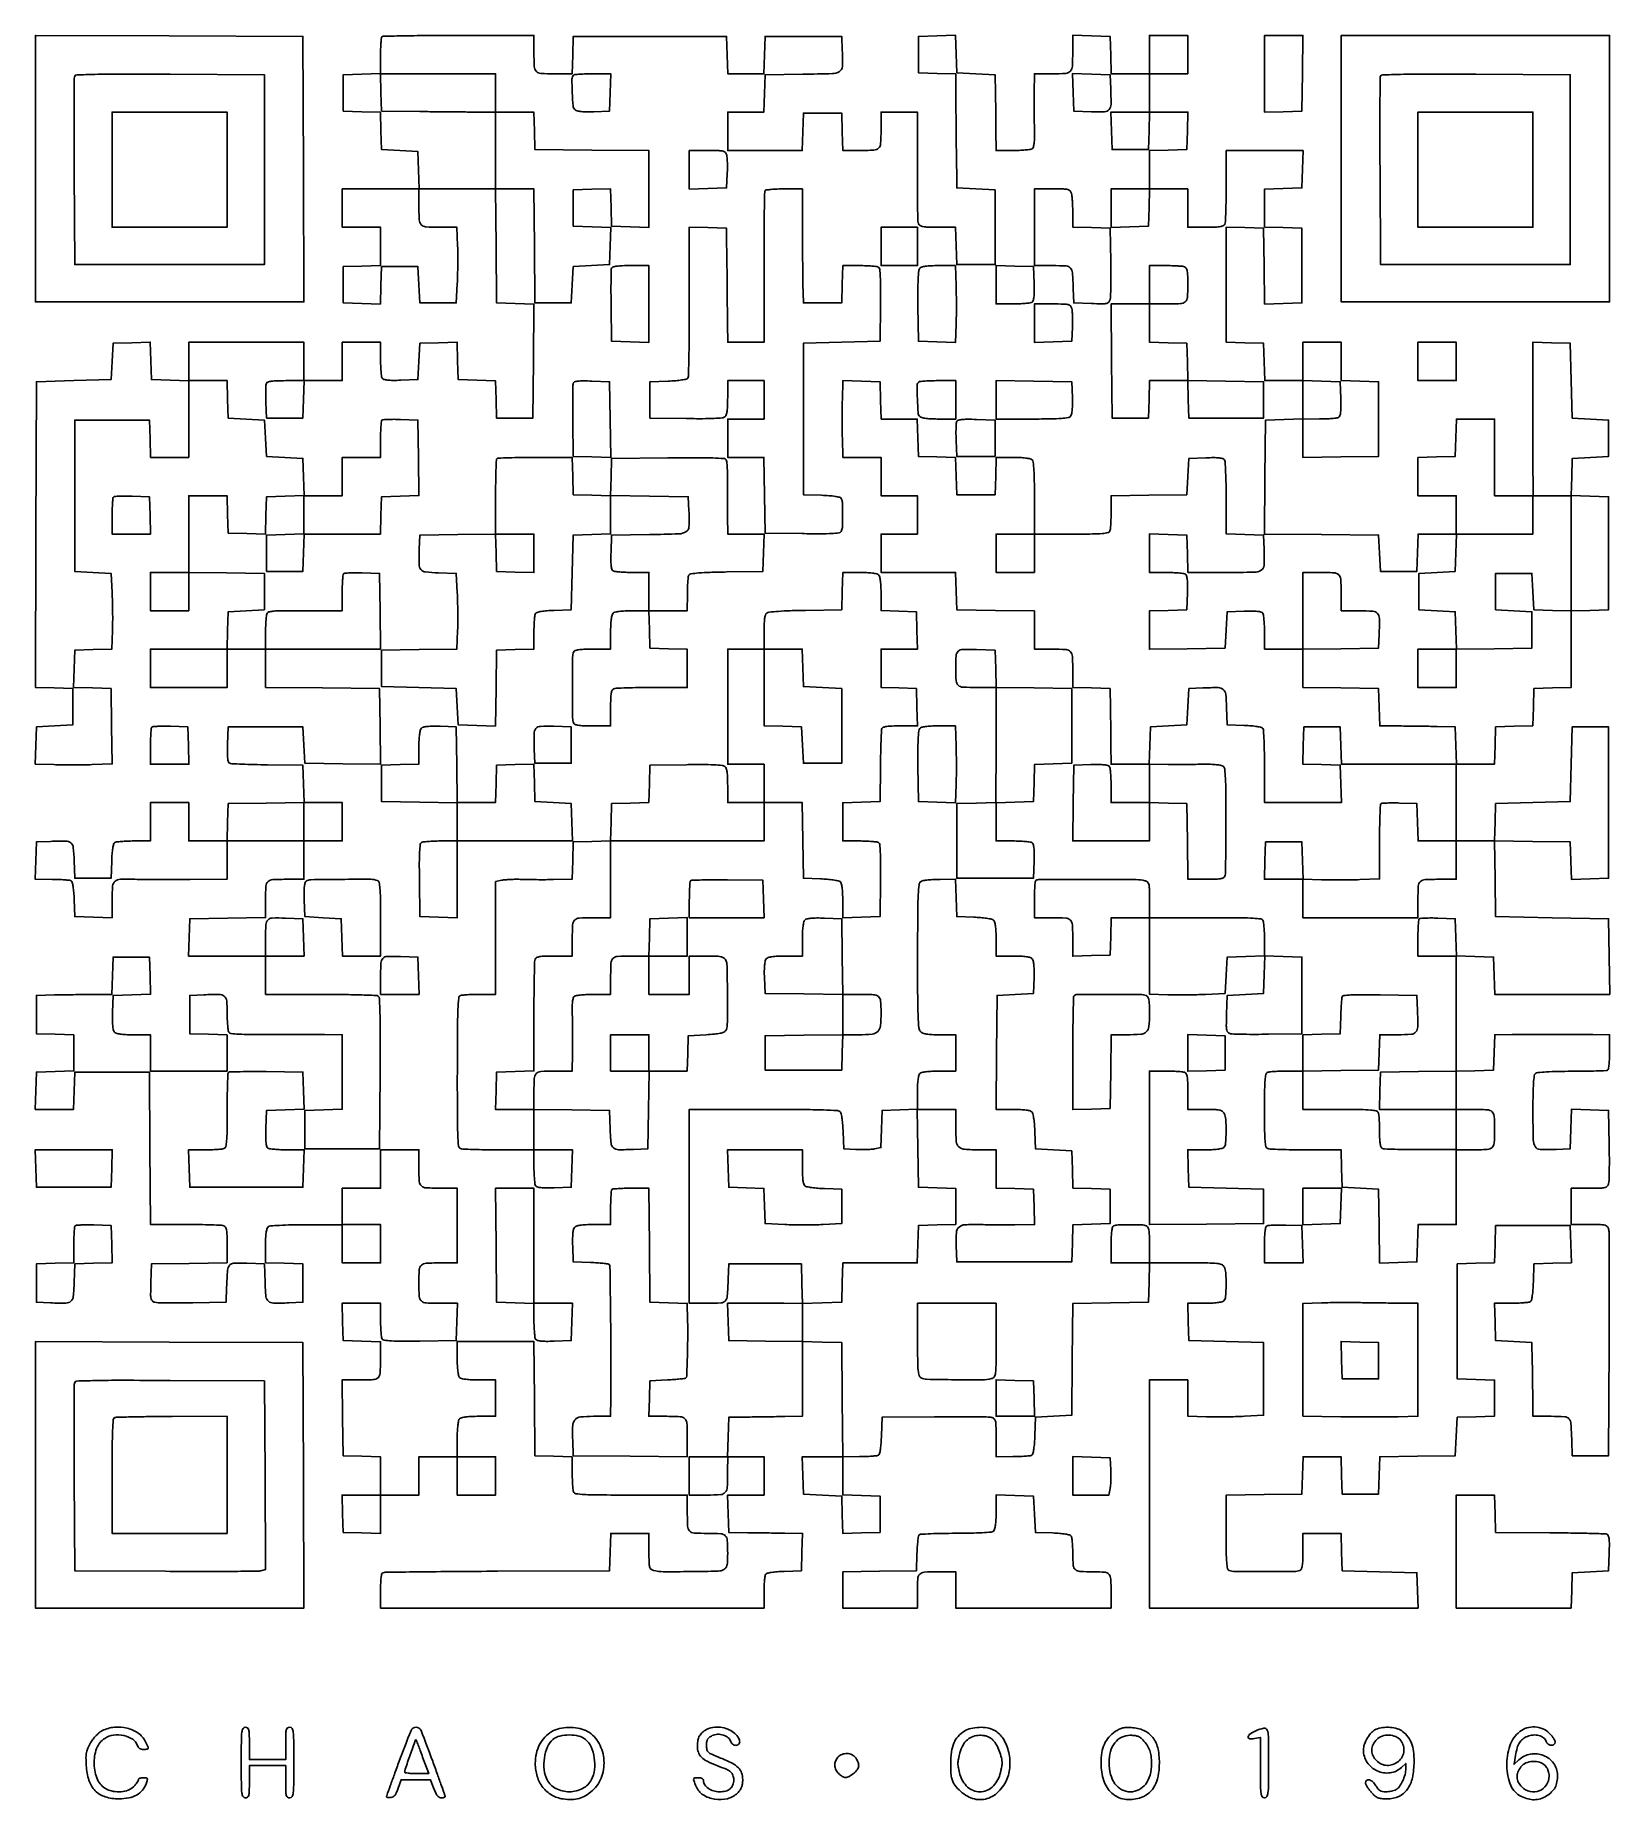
# Model space of a CAD drawing. Extents: x 156 to 936, y 95 to 969.
import ezdxf

# ---------------------------------------------------------------- set-up
doc = ezdxf.new("R2010")
doc.units = 0

msp = doc.modelspace()

# ---------------------------------------------------------------- linework, layer by layer
for points in [[(327.666667, 968.333333, 0.174595), (327.400837, 967.768224, 0.005912), (327.195833, 965.278732, 0.010516), (327.048335, 962.289663, 0.007069), (327, 958.870859), (327, 950.075052), (317.75, 949.787526), (308.5, 949.5), (308.5, 940.5), (308.5, 931.5), (317.712964, 931.212964), (326.925929, 930.925929), (327.212964, 921.712964), (327.5, 912.5), (336.5, 912), (345.5, 911.5), (345.787526, 902.25), (346.075052, 893), (327.037526, 893), (308, 893), (308, 883.5), (308, 874), (317.5, 874), (327, 874), (327, 864.537526), (327, 855.075052), (317.75, 854.787526), (308.5, 854.5), (308.5, 845.5), (308.5, 836.5), (317.711984, 836.212977), (326.923969, 835.925954), (327.211984, 845.212977), (327.5, 854.5), (336.5, 854.5), (345.5, 854.5), (346, 845.5), (346.5, 836.5), (355.5, 836.5), (364.5, 836.5), (365, 846, 0.006705), (365.168824, 850.307538, 0.004022), (365.25953, 855.426563, 0.004027), (365.267784, 860.521873, 0.007), (365.18138, 864.75), (364.86276, 874), (356.038369, 874, -0.01499), (349.335529, 874.201, -0.196161), (347.137427, 875.255654, -0.174382), (346.169958, 877.604316, -0.011363), (346, 885.081787), (346, 893), (364.984427, 893), (383.968853, 893), (384.234427, 864.75), (384.5, 836.5), (393.765509, 836.212269), (403.031018, 835.924538), (402.765509, 807.712269), (402.5, 779.5), (393.5, 779.5), (384.5, 779.5), (384.212964, 788.712964), (383.925929, 797.925929), (374.712964, 798.212964), (365.5, 798.5), (365.211984, 807.787023), (364.923969, 817.074046), (355.711984, 816.787023), (346.5, 816.5), (346, 807.5), (345.5, 798.5), (337.085653, 798.206902, -0.008519), (333.085459, 798.135766, -0.027159), (330.4185, 798.278749, -0.039341), (328.659703, 798.610638, -0.187221), (327.850966, 799.206902, -0.110402), (327.527533, 800.105717, -0.00954), (327.267102, 802.54359, -0.012203), (327.081041, 805.495888, -0.00917), (327.015313, 808.75), (327, 817), (317.5, 817), (308, 817), (308, 807.5), (308, 798), (298.5, 798), (289, 798), (289, 807.5), (289, 817), (260.5, 817), (232, 817), (232, 807.462474), (232, 797.924948), (222.75, 798.212474), (213.5, 798.5), (213.211984, 807.787023), (212.923969, 817.074046), (203.711984, 816.787023), (194.5, 816.5), (194, 807.5), (193.5, 798.5), (175, 798), (156.5, 797.5), (156.243723, 721.787609), (155.987447, 646.075218), (165.243723, 645.787609), (174.5, 645.5), (174.5, 636.5), (174.5, 627.5), (165.5, 627), (156.5, 626.5), (156.212977, 617.288016), (155.925954, 608.076031), (165.038968, 607.788016, 0.005346), (169.244419, 607.700095, 0.002932), (174.396621, 607.677689, 0.002921), (179.627892, 607.716179, 0.004662), (184.09781, 607.816882), (194.043639, 608.133765), (193.771819, 626.816882), (193.5, 645.5), (184.212977, 645.788016), (174.925954, 646.076031), (175.212977, 655.288016), (175.5, 664.5), (184.68224, 664.786629), (193.86448, 665.073258), (194.18224, 674.286629, 0.007025), (194.268327, 678.500591, 0.004029), (194.259783, 683.584197, 0.004024), (194.168876, 688.694998, 0.006688), (194, 693), (193.5, 702.5), (184.5, 703), (175.5, 703.5), (175.5, 741), (175.5, 778.5), (194, 778.5), (212.5, 778.5), (212.787526, 769.25), (213.075052, 760), (222.537526, 760), (232, 760), (232, 779), (232, 798), (241.462474, 798), (250.924948, 798), (251.212474, 788.75), (251.5, 779.5), (260.5, 779), (269.5, 778.5), (270, 769.5), (270.5, 760.5), (279.5, 760), (288.5, 759.5), (288.787023, 750.288016), (289.074046, 741.076031), (279.787023, 740.788016), (270.5, 740.5), (270.211984, 731.212977), (269.923969, 721.925954), (260.711984, 722.212977), (251.5, 722.5), (251.212474, 731.75), (250.924948, 741), (241.462474, 741), (232, 741), (232, 722), (232, 703), (222.5, 703), (213, 703), (213, 693.5), (213, 684), (222.5, 684), (232, 684), (232, 693.522065), (232, 703.044131), (250.75, 702.772065), (269.5, 702.5), (269.5, 693.5), (269.5, 684.5), (260.5, 684), (251.5, 683.5), (251.212474, 674.25), (250.924948, 665), (231.962474, 665), (213, 665), (213, 655.5), (213, 646), (232, 646), (251, 646), (251, 655.5), (251, 665), (260.5, 665), (270, 665), (270, 655.515573), (270, 646.031147), (298.25, 645.765573), (326.5, 645.5), (326.772147, 626.727853), (327.044293, 607.955707), (308.272147, 608.227853), (289.5, 608.5), (289, 617.5), (288.5, 626.5), (270, 626.5), (251.5, 626.5), (251.210829, 617.733647, 0.00737), (251.132465, 613.436735, 0.028627), (251.275393, 610.779803, 0.046619), (251.61643, 609.132566, 0.230735), (252.244302, 608.459747, 0.080308), (253.248239, 608.249818, 0.001709), (258.309211, 608.034876, 0.003904), (264.244387, 607.849525, 0.002617), (271.033473, 607.7261), (288.5, 607.5), (288.787232, 598.272202), (289.074464, 589.044404), (270.287232, 588.772202), (251.5, 588.5), (251.212474, 579.25), (250.924948, 570), (241.462474, 570), (232, 570), (232, 579.5), (232, 589), (222.5, 589), (213, 589), (213, 579.5), (213, 570), (204.75, 569.984687, 0.008579), (201.502124, 569.922928, 0.011582), (198.569165, 569.748704, 0.008725), (196.145071, 569.505619, 0.112667), (195.293967, 569.202843, 0.192561), (194.763838, 568.466763, 0.02067), (194.333008, 566.36687, 0.020911), (193.994333, 563.539342, 0.010674), (193.793967, 559.968156), (193.5, 551.5), (184.5, 551.5), (175.5, 551.5), (175.211203, 560.240685, 0.017722), (174.762911, 566.777845, 0.198326), (173.54849, 569.02491, 0.170867), (171.011209, 569.937542, 0.012477), (163.479083, 569.800912), (156.5, 569.5), (156.212474, 560.25), (155.924948, 551), (164.212474, 550.984687, -0.008541), (167.474731, 550.92293, -0.011541), (170.419811, 550.748704, -0.008673), (172.854113, 550.505653, -0.112803), (173.706033, 550.202843, -0.192561), (174.236162, 549.466763, -0.02067), (174.666992, 547.36687, -0.020911), (175.005667, 544.539342, -0.010674), (175.206033, 540.968156), (175.5, 532.5), (184.75, 532.212474), (194, 531.924948), (194, 540.895087, -0.018049), (194.246055, 547.709213, -0.206414), (195.457836, 550.040816, -0.168406), (198.113064, 551.012171, -0.011221), (206.344616, 550.967574, 0.004735), (210.668361, 550.888058, 0.001307), (217.465293, 550.845213, 0.00132), (225.16477, 550.837137, 0.001381), (232.75, 550.870157), (251, 551), (251, 560.5), (251, 570), (270, 570), (289, 570), (289, 560.5), (289, 551), (281.081787, 551, 0.011395), (273.60137, 550.829503, 0.174943), (271.253677, 549.859098, 0.19572), (270.200073, 547.654977, 0.014839), (270, 540.915076), (270, 532.044131), (251.25, 531.772065), (232.5, 531.5), (232.212474, 522.25), (231.924948, 513), (250.962474, 513), (270, 513), (270, 503.5), (270, 494), (297.25, 493.984687, -0.002745), (307.785862, 493.920916, -0.004273), (316.866129, 493.738479, -0.001353), (324.712864, 493.492484, -0.13368), (325.762355, 493.168035, -0.244572), (326.451367, 491.979729, -0.004895), (326.709623, 484.796571, -0.006891), (326.842783, 474.029397, -0.001398), (326.762355, 454.933347), (326.5, 417.5), (308, 417.5), (289.5, 417.5), (289.5, 427), (289.5, 436.5), (298.75, 436.787526), (308, 437.075052), (308, 455.537526), (308, 474), (299.25, 474.095222, 0.002062), (294.644542, 474.126348, 0.00059), (287.505021, 474.136731, 0.000594), (279.449521, 474.129368, 0.000631), (271.554327, 474.102811, -0.003211), (262.32363, 474.119389, -0.012558), (256.625211, 474.309405, -0.012697), (252.829729, 474.62837, -0.227759), (251.81964, 475.257589, -0.111642), (251.508247, 476.128338, -0.009095), (251.2579, 478.552883, -0.011865), (251.078732, 481.487769, -0.008846), (251.015313, 484.730948, 0.020117), (250.756384, 490.879354, 0.208495), (249.583517, 493.060274, 0.166891), (247.044482, 493.94572, 0.011976), (239.479083, 493.800912), (232.5, 493.5), (232.5, 484), (232.5, 474.5), (241.75, 474.212474), (251, 473.924948), (251, 464.962474), (251, 456), (232, 456), (213, 456), (213, 465), (213, 474), (204.622445, 474, -0.009416), (200.660607, 474.074612, -0.02709), (197.924009, 474.326619, -0.038314), (196.061457, 474.748184, -0.145743), (195.080436, 475.40308, -0.128993), (194.592049, 476.450915, -0.022589), (194.297825, 478.626634, -0.020484), (194.15782, 481.52409, -0.010573), (194.207992, 485.15308), (194.5, 493.5), (203.787023, 493.788016), (213.074046, 494.076031), (212.787023, 503.288016), (212.5, 512.5), (203.5, 512.5), (194.5, 512.5), (194.212474, 503.25), (193.924948, 494), (184.212474, 493.948134, 0.001237), (179.84044, 493.913972, 0.000768), (174.709289, 493.853302, 0.00077), (169.645789, 493.777851, 0.001393), (165.5, 493.698134), (156.5, 493.5), (156.5, 484), (156.5, 474.5), (165.75, 474.212474), (175, 473.924948), (175, 465), (175, 456.075052), (165.75, 455.787526), (156.5, 455.5), (156.212474, 446.25), (155.924948, 437), (165.424948, 437), (174.924948, 437), (175.212474, 446.25), (175.5, 455.5), (194, 455.5), (212.5, 455.5), (212.762025, 417.75), (213.02405, 380), (230.430238, 380, -0.003246), (237.214439, 379.955951, -0.004743), (243.188008, 379.821697, -0.002398), (248.244652, 379.635768, -0.081394), (249.418213, 379.393011, -0.192203), (250.216846, 378.654681, -0.069982), (250.688316, 377.157648, -0.034601), (250.936965, 374.580732, -0.006755), (251, 369.915076), (251, 361.044131), (232.25, 360.772065), (213.5, 360.5), (213.21285, 351.278376, 0.00416), (213.079288, 345.423524, 0.054076), (213.282581, 343.256995, 0.166055), (213.929199, 342.155201, 0.117853), (215.21285, 341.492861, 0.05373), (216.781122, 341.280854, 0.003049), (221.675025, 341.178483, 0.004642), (227.513002, 341.146189, 0.003387), (234, 341.214485), (250.5, 341.5), (250.75303, 349, -0.008062), (251.174048, 357.439007, -0.161069), (252.131127, 359.798383, -0.21244), (254.224343, 360.802761, -0.015449), (260.778718, 360.788514), (269.5, 360.5), (269.787398, 351.259666, 0.015844), (270.223546, 344.321238, 0.194277), (271.421808, 342.009645, 0.177046), (273.942653, 341.065605, 0.012739), (281.520917, 341.199088), (288.5, 341.5), (288.5, 351), (288.5, 360.5), (279.25, 360.787526), (270, 361.075052), (270, 369.415081, -0.010095), (270.075455, 373.152089, -0.023703), (270.320133, 375.932544, -0.028695), (270.705797, 377.910725, -0.158342), (271.27854, 378.816205, -0.15395), (272.427395, 379.284722, -0.006257), (276.951528, 379.598333, -0.009408), (282.787933, 379.819519, -0.004522), (290.27854, 379.894572), (308, 379.911845), (308, 370.455923), (308, 361), (317.5, 361), (327, 361), (327, 370.5), (327, 380), (317.5, 380), (308, 380), (308, 389), (308, 398), (317.5, 398), (327, 398), (327, 407.5), (327, 417), (336.5, 417), (346, 417), (346, 408.106989, 0.014768), (346.199638, 401.349521, 0.195511), (347.252746, 399.14255, 0.175208), (349.599988, 398.170753, 0.01141), (357.081787, 398), (365, 398), (365, 379.5), (365, 361), (357.081787, 361, 0.011337), (349.606774, 360.830484, 0.173918), (347.257297, 359.865438, 0.196524), (346.201771, 357.6723, 0.015117), (346, 351, 0.015154), (346.202315, 344.326264, 0.196922), (347.260207, 342.13335, 0.173567), (349.614695, 341.168995, 0.011258), (357.119313, 341), (365.075052, 341), (364.787526, 331.75), (364.5, 322.5), (346.546696, 322.269936, -0.003387), (337.80929, 322.21716, -0.013149), (332.398754, 322.363442, -0.01367), (328.801929, 322.65421, -0.228051), (327.812009, 323.269936, -0.112035), (327.503528, 324.134327, -0.008952), (327.255659, 326.562106, -0.011755), (327.078167, 329.500405, -0.008742), (327.015313, 332.75), (327, 341), (317.462474, 341), (307.924948, 341), (308.212474, 331.75), (308.5, 322.5), (317.75, 322.212474), (327, 321.924948), (327, 313.069463, -0.014911), (326.799303, 306.341017, -0.196101), (325.74396, 304.139032, -0.17455), (323.393009, 303.170009, -0.011337), (315.896147, 303), (307.955869, 303), (308.227935, 284.25), (308.5, 265.5), (317.75, 265.212474), (327, 264.924948), (327, 255.462474), (327, 246), (317.462474, 246), (307.924948, 246), (308.212474, 236.75), (308.5, 227.5), (317.75, 227.212474), (327, 226.924948), (327, 236.462474), (327, 246), (336.5, 246), (346, 246), (346, 255.5), (346, 265), (355.5, 265), (365, 265), (365, 255.5), (365, 246), (374.5, 246), (384, 246), (384, 255.5), (384, 265), (374.5, 265), (365, 265), (365, 273.8, -0.010168), (365.076788, 277.57572, -0.019692), (365.318182, 280.584848, -0.020534), (365.683085, 282.838945, -0.147006), (366.2, 283.8, -0.144849), (367.139671, 284.310542, -0.021091), (369.306878, 284.677711, -0.020332), (372.171507, 284.92177, -0.011084), (375.7, 285), (384, 285), (384, 294), (384, 303), (375.7, 303, -0.011084), (372.171507, 303.07823, -0.020332), (369.306878, 303.322289, -0.021091), (367.139671, 303.689458, -0.144849), (366.2, 304.2, -0.144849), (365.689458, 305.139671, -0.021091), (365.322289, 307.306878, -0.020332), (365.07823, 310.171507, -0.011084), (365, 313.7), (365, 322), (383.984427, 322), (402.968853, 322), (403.234427, 293.75), (403.5, 265.5), (412.75, 265.212474), (422, 264.924948), (422, 257.044262, 0.007082), (422.044388, 253.910777, 0.008933), (422.178303, 251.013877, 0.007357), (422.368953, 248.59865, 0.068336), (422.606989, 247.581787, 0.273), (423.7558, 246.66906, 0.020733), (427.864913, 246.269618, 0.01238), (435.102837, 246.047441, 0.001482), (451.106989, 246), (479, 246), (479, 238.081787, 0.011337), (479.169516, 230.606774, 0.173918), (480.134562, 228.257297, 0.196524), (482.3277, 227.201771, 0.015117), (489, 227, -0.014129), (495.625256, 226.812748, -0.184867), (497.828636, 225.823177, -0.183853), (498.814208, 223.612818, -0.013947), (499, 216.953396, -0.009689), (498.927784, 213.226931, -0.049198), (498.644399, 211.172447, -0.095195), (498.073264, 209.911193, -0.116618), (497.106135, 209.056802, -0.117764), (494.304668, 208.320695, -0.002688), (480.424606, 208.08296, -0.004345), (467.056628, 208.042059, -0.060141), (462.268595, 208.647435, -0.119188), (461.002475, 209.311687, -0.154982), (460.329794, 210.426646, -0.054102), (460.052813, 212.591666, -0.004786), (460, 218.108408), (460, 227), (450.537526, 227), (441.075052, 227), (440.787526, 217.75), (440.5, 208.5), (385, 208.250966, 0.000782), (363.632897, 208.121656, 0.001261), (345.435938, 207.937146, 0.000184), (329.28018, 207.726607, 0.086705), (328.25, 207.532351, 0.238866), (327.671109, 206.901531, 0.033903), (327.30039, 205.125422, 0.025784), (327.068287, 202.446811, 0.00872), (327, 198.531385), (327, 190), (422, 190), (517, 190), (517.015313, 197.75, -0.009121), (517.07711, 200.806269, -0.012155), (517.251296, 203.57771, -0.009471), (517.494844, 205.866303, -0.110752), (517.797157, 206.706033, -0.192561), (518.533237, 207.236162, -0.02067), (520.63313, 207.666992, -0.020911), (523.460658, 208.005667, -0.010674), (527.031844, 208.206033), (535.5, 208.5), (535.787526, 217.75), (536.075052, 227), (527.287526, 227.106392, -0.000252), (523.238483, 227.157453, -0.000139), (518.290711, 227.223716, -0.000139), (513.275305, 227.29367, -0.000223), (509, 227.356392), (499.5, 227.5), (499.212474, 236.75), (498.924948, 246), (507.962474, 246), (517, 246), (517, 255.5), (517, 265), (507.963788, 265), (498.927576, 265), (499.213788, 274.75), (499.5, 284.5), (509, 284.643608, -0.000218), (513.272687, 284.706331, -0.000136), (518.279688, 284.776284, -0.000137), (523.215497, 284.842549, -0.000248), (527.25, 284.893608), (536, 285), (536, 303.536212), (536, 322.072424), (545.75, 321.786212), (555.5, 321.5), (555.765573, 293.25), (556.031147, 265), (545.978047, 265), (535.924948, 265), (536.212474, 255.75), (536.5, 246.5), (546, 246), (555.5, 245.5), (555.788016, 236.212977), (556.076031, 226.925954), (565.288016, 227.212977), (574.5, 227.5), (574.5, 236.5), (574.5, 245.5), (565.25, 245.787526), (556, 246.075052), (556, 255.537526), (556, 265), (564.25, 265.015313, 0.008591), (567.498009, 265.077158, 0.011595), (570.431384, 265.251635, 0.008743), (572.855762, 265.495093, 0.112618), (573.707902, 265.798312, 0.195149), (574.24575, 266.552989, 0.020215), (574.673305, 268.737125, 0.020298), (575.008289, 271.707636, 0.009786), (575.207902, 275.532999), (575.5, 284.5), (601.5, 284.735029, -0.001878), (611.62581, 284.788523, -0.002763), (620.523438, 284.752944, -0.001293), (628.096622, 284.661226, -0.05147), (629.75, 284.465977, -0.1287), (631.00825, 283.816682, -0.155428), (631.677379, 282.674727, -0.051183), (631.949382, 280.406699, -0.004271), (632, 274.480948), (632, 265), (640.25, 265.015313, 0.008591), (643.498009, 265.077158, 0.011595), (646.431384, 265.251635, 0.008743), (648.855762, 265.495093, 0.112618), (649.707902, 265.798312, 0.195149), (650.24575, 266.552989, 0.020215), (650.673305, 268.737125, 0.020298), (651.008289, 271.707636, 0.009786), (651.207902, 275.532999), (651.5, 284.5), (660.5, 285), (669.5, 285.5), (669.76578, 313.227993), (670.03156, 340.955985), (688.76578, 341.227993), (707.5, 341.5), (707.786212, 351.25), (708.072424, 361), (726.001028, 361, -0.002155), (736.960232, 360.952766, -0.023261), (741.384548, 360.708594, -0.064996), (743.720129, 360.158147, -0.181488), (744.964816, 359.065741, -0.107088), (745.817478, 356.078409, -0.018612), (745.979465, 350.178425, -0.015314), (745.740238, 344.259859, -0.180517), (744.8, 342.2, -0.145015), (743.858679, 341.688958, -0.021051), (741.684979, 341.321964, -0.020283), (738.809501, 341.078116, -0.01101), (735.262474, 341), (726.924948, 341), (727.212474, 331.75), (727.5, 322.5), (746, 322), (764.5, 321.5), (764.5, 303.5), (764.5, 285.5), (755, 285, -0.006705), (750.692462, 284.831176, -0.004022), (745.573437, 284.74047, -0.004027), (740.478127, 284.732216, -0.007), (736.25, 284.81862), (727, 285.13724), (727, 294.06862), (727, 303), (717.5, 303), (708, 303), (708, 246.5), (708, 190), (774.538933, 190), (841.077866, 190), (840.788933, 198.75), (840.5, 207.5), (822, 208), (803.5, 208.5), (803.212474, 217.75), (802.924948, 227), (793.462474, 227), (784, 227), (784, 218.106989, -0.007031), (783.935955, 213.552481, -0.032278), (783.691621, 210.922981, -0.060479), (783.245807, 209.36085, -0.204163), (782.499228, 208.638077, -0.090145), (779.762217, 208.121331, -0.001664), (765.006013, 208.070109, -0.001662), (750.2491, 208.117049, -0.090219), (747.513903, 208.633038, -0.255693), (746.688636, 209.605446, -0.03085), (746.278508, 212.486743, -0.017331), (746.052401, 217.502009, -0.002599), (746, 227.584924), (746, 245.955869), (764.75, 246.227935), (783.5, 246.5), (783.787526, 255.75), (784.075052, 265), (793.5, 265), (802.924948, 265), (803.212474, 255.75), (803.5, 246.5), (812.5, 246.5), (821.5, 246.5), (821.787236, 255.728072), (822.074471, 264.956143), (840.787236, 265.228072), (859.5, 265.5), (860, 275), (860.5, 284.5), (869.75, 284.787526), (879, 285.075052), (879, 294), (879, 302.924948), (869.75, 303.212474), (860.5, 303.5), (860.5, 332), (860.5, 360.5), (869.712964, 360.787036), (878.925929, 361.074071), (879.212964, 370.287036), (879.5, 379.5), (898, 379.5), (916.5, 379.5), (916.787023, 370.288016), (917.074046, 361.076031), (907.787023, 360.788016), (898.5, 360.5), (898.207902, 351.532999, -0.009786), (898.008289, 347.707636, -0.020298), (897.673305, 344.737125, -0.020215), (897.24575, 342.552989, -0.195149), (896.707902, 341.798312, -0.112754), (895.854943, 341.495059, -0.00869), (893.420361, 341.251635, -0.011554), (890.474864, 341.077155, -0.008553), (887.212474, 341.015313), (878.924948, 341), (879.212474, 331.75), (879.5, 322.5), (888.5, 322), (897.5, 321.5), (897.670976, 312, -0.000662), (897.742218, 307.72731, -0.000413), (897.814941, 302.720312, -0.000414), (897.878466, 297.784501, -0.000753), (897.920976, 293.75), (898, 285), (906.980948, 285, -0.014636), (913.721799, 284.802642, -0.203902), (915.852847, 283.744619, -0.161469), (916.823931, 281.365335, -0.008402), (917.24697, 273), (917.5, 265.5), (926.5, 265.5), (935.5, 265.5), (935.776118, 320.5, 0.000946), (935.842591, 341.744487, 0.001484), (935.810983, 360.004687, 0.000367), (935.724204, 375.978155, 0.057952), (935.507066, 377.75, 0.122612), (934.851516, 379.003912, 0.154493), (933.732866, 379.672192, 0.053324), (931.54856, 379.947535, 0.004712), (925.980948, 380), (917, 380), (917, 389), (917, 398), (925.980948, 398, 0.004723), (931.546285, 398.052569, 0.05326), (933.733241, 398.32806, 0.153853), (934.855448, 398.996239, 0.122337), (935.516124, 400.25, 0.054093), (935.724896, 401.805286, 0.002845), (935.823778, 406.832812, 0.00446), (935.854068, 412.824029, 0.003227), (935.785177, 419.5), (935.5, 436.5), (926.286659, 436.787041), (917.073318, 437.074081), (916.786659, 427.287041), (916.5, 417.5), (909.520917, 417.199088, -0.019248), (901.574999, 417.162555, -0.251265), (899.107765, 418.595688, -0.134357), (898.125551, 421.946822, -0.0045), (898, 435.896607, -0.003491), (898.061028, 444.636127, -0.013465), (898.282931, 450.059437, -0.015294), (898.636876, 453.644563, -0.18949), (899.285523, 454.822, -0.152615), (900.427684, 455.291266, -0.006939), (904.696615, 455.603715, -0.009969), (910.220215, 455.820614, -0.004828), (917.291124, 455.888889, 0.003431), (923.771027, 455.933358, 0.005239), (929.391783, 456.06942, 0.002047), (934.200439, 456.255964, 0.128375), (935.005601, 456.503461, 0.218923), (935.399149, 457.096126, 0.01144), (935.707895, 459.417042, 0.016347), (935.927867, 462.280057, 0.010998), (936, 465.559017), (936, 474), (927.75, 474.065134, 0.000915), (916.80417, 474.13153, 0.000876), (905.700205, 474.159117, 0.000915), (895.577626, 474.148001, 0.001977), (887.788933, 474.094396), (879.077866, 474), (878.788933, 465.25), (878.5, 456.5), (869.25, 456.212474), (860, 455.924948), (860, 484.5), (860, 513.075052), (869.25, 512.787526), (878.5, 512.5), (878.787526, 503.25), (879.075052, 494), (907.559591, 494), (936.044131, 494), (935.772065, 512.75), (935.5, 531.5), (907.5, 532), (879.5, 532.5), (879.227853, 551.272147), (878.955707, 570.044293), (897.727853, 569.772147), (916.5, 569.5), (916.788016, 560.212977), (917.076031, 550.925954), (926.288016, 551.212977), (935.5, 551.5), (935.5, 589), (935.5, 626.5), (926.5, 626.5), (917.5, 626.5), (917, 608), (916.5, 589.5), (898, 589), (879.5, 588.5), (879.212474, 579.25), (878.924948, 570), (869.462474, 570), (860, 570), (860, 589), (860, 608), (869.462474, 608), (878.924948, 608), (879.212474, 617.25), (879.5, 626.5), (888.712964, 626.787036), (897.925929, 627.074071), (898.212964, 636.287036), (898.5, 645.5), (907.75, 645.787526), (917, 646.075052), (917, 665), (917, 683.924948), (926.25, 684.212474), (935.5, 684.5), (935.5, 712.5), (935.5, 740.5), (926.212977, 740.788016), (916.925954, 741.076031), (917.212977, 750.288016), (917.5, 759.5), (926.5, 760), (935.5, 760.5), (935.5, 769.5), (935.5, 778.5), (926.5, 779), (917.5, 779.5), (917, 798), (916.5, 816.5), (907.25, 816.787526), (898, 817.075052), (897.933948, 798.287526, 0.000671), (897.915286, 789.70311, 0.000386), (897.914668, 779.364148, 0.000386), (897.930085, 768.981262, 0.000646), (897.961067, 760.25), (898.054238, 741), (888.527119, 741), (879, 741), (879, 760), (879, 779), (869.537526, 779), (860.075052, 779), (859.787526, 769.75), (859.5, 760.5), (850.25, 760.212474), (841, 759.924948), (841, 750.462474), (841, 741), (850.5, 741), (860, 741), (860, 731.5), (860, 722), (850.537526, 722), (841.075052, 722), (840.787526, 712.75), (840.5, 703.5), (831.5, 703.5), (822.5, 703.5), (822, 712.5), (821.5, 721.5), (793.234453, 721.7656), (764.968906, 722.031199), (765.234453, 750.2656), (765.5, 778.5), (774.75, 778.787526), (784, 779.075052), (784, 769.515461), (784, 759.955869), (802.75, 760.227935), (821.5, 760.5), (821.5, 779), (821.5, 797.5), (812.25, 797.787526), (803, 798.075052), (803, 807.537526), (803, 817), (793.5, 817), (784, 817), (784, 807.5), (784, 798), (774.537526, 798), (765.075052, 798), (764.787526, 807.25), (764.5, 816.5), (755.25, 816.787526), (746, 817.075052), (746, 845.575052), (746, 874.075052), (755.25, 873.787526), (764.5, 873.5), (764.772202, 854.712768), (765.044404, 835.925536), (774.272202, 836.212768), (783.5, 836.5), (783.5, 855), (783.5, 873.5), (774.25, 873.787526), (765, 874.075052), (765, 883.5), (765, 892.924948), (774.25, 893.212474), (783.5, 893.5), (783.787526, 902.75), (784.075052, 912), (765.037526, 912), (746, 912), (746, 894.581787, -0.003244), (745.955951, 887.792976, -0.00474), (745.821697, 881.815525, -0.002396), (745.635772, 876.755458, -0.081401), (745.393011, 875.581787, -0.192406), (744.653872, 874.782907, -0.06988), (743.154102, 874.311531, -0.034532), (740.571713, 874.062976, -0.00673), (735.893011, 874), (727, 874), (727, 883.5), (727, 893), (717.5, 893), (708, 893), (708, 902.462474), (708, 911.924948), (717.25, 912.212474), (726.5, 912.5), (726.787526, 921.75), (727.075052, 931), (717.537526, 931), (708, 931), (708, 940.5), (708, 950), (717.5, 950), (727, 950), (727, 959.5), (727, 969), (717.5, 969), (708, 969), (708, 959.5), (708, 950), (698.537526, 950), (689.075052, 950), (688.787526, 959.25), (688.5, 968.5), (679.25, 968.787526), (670, 969.075052), (669.986345, 961.787526, -0.010851), (669.799343, 953.856564, -0.167367), (668.80872, 951.354131, -0.201413), (666.554728, 950.22419, -0.016798), (659.883369, 950), (651, 950), (650.903093, 940.75, 0.002383), (650.879192, 936.564202, 0.001441), (650.8888, 931.606645, 0.001443), (650.926742, 926.683577, 0.002536), (650.990516, 922.613047, -0.00795), (651.011215, 918.336308, -0.026717), (650.830869, 915.543279, -0.039647), (650.467082, 913.722065, -0.18441), (649.837423, 912.87836, -0.109274), (648.914757, 912.544424, -0.00995), (646.46943, 912.275149, -0.012511), (643.507293, 912.083063, -0.00947), (640.25, 912.015313), (632, 912), (631.948134, 921.75, 0.001235), (631.913969, 926.136501, 0.000769), (631.853302, 931.279687, 0.000771), (631.777851, 936.351665, 0.001399), (631.698134, 940.5), (631.5, 949.5), (622, 950), (612.5, 950.5), (612.211984, 959.787023), (611.923969, 969.074046), (602.711984, 968.787023), (593.5, 968.5), (593.5, 959.5), (593.5, 950.5), (602.75, 950.212474), (612, 949.924948), (612.049228, 940.712474, 0.000676), (612.081349, 935.914542, 0.000204), (612.142972, 928.624914, 0.000204), (612.218754, 920.449913, 0.000222), (612.299228, 912.5), (612.5, 893.5), (622, 893), (631.5, 892.5), (631.5, 874), (631.5, 855.5), (622, 855.5), (612.5, 855.5), (612.212474, 864.75), (611.924948, 874), (603.069463, 874, -0.006254), (598.184785, 874.061097, -0.039169), (595.702669, 874.318445, -0.088863), (594.305985, 874.842359, -0.168264), (593.539534, 875.75, -0.082442), (593.275343, 877.031288, -0.002874), (593.106721, 882.126562, -0.005286), (593.005448, 888.167947, -0.003663), (593.013221, 895, 0.00079), (593.064017, 902.378301, 0.000696), (593.09414, 910.076563, 0.000699), (593.101947, 917.020192, 0.002112), (593.080676, 921.75), (593, 931), (584, 931), (575, 931), (575, 922.106989, -0.014732), (574.800898, 915.350994, -0.19511), (573.750156, 913.143776, -0.175559), (571.407908, 912.171283, -0.011491), (563.955738, 912), (556.075052, 912), (555.787526, 921.25), (555.5, 930.5), (546, 930.5), (536.5, 930.5), (536.212474, 921.25), (535.924948, 912), (517.462474, 912), (499, 912), (499, 921.5), (499, 931), (507.962474, 931), (516.924948, 931), (517.212474, 940.25), (517.5, 949.5), (536.236474, 949.772016, 0.004158), (550.873171, 950.106261, 0.128108), (554.339682, 951.125538, 0.253026), (555.818265, 953.624132, 0.020449), (555.800912, 961.520917), (555.5, 968.5), (536.5, 968.5), (517.5, 968.5), (517.212474, 959.25), (516.924948, 950), (508, 950), (499.075052, 950), (498.787526, 959.25), (498.5, 968.5), (460.5, 968.5), (422.5, 968.5), (422.212474, 959.25), (421.924948, 950), (413.069463, 950, -0.014889), (406.341871, 950.20038, -0.195866), (404.139748, 951.254332, -0.174757), (403.170318, 953.602344, -0.011384), (403, 961.081787), (403, 969), (365.666667, 969, 0.001672), (351.305602, 968.951986, 0.002714), (339.104167, 968.804167, 0.000419), (328.306701, 968.605679, 0.193922)], [(269.5, 902.5), (269.5, 855.5), (222.5, 855.5), (175.5, 855.5), (175.239372, 901.5, -0.000997), (175.174287, 919.225103, -0.001596), (175.197198, 934.357597, -0.000282), (175.267665, 947.72814, -0.090314), (175.461789, 948.759906, -0.301449), (176.45055, 949.464468, -0.003096), (185.402033, 949.70934, -0.005599), (198.68089, 949.841585, -0.001079), (222.722417, 949.759906), (269.5, 949.5)], [(384, 940.5), (384, 931), (393.462474, 931), (402.924948, 931), (403.212474, 921.75), (403.5, 912.5), (431.75, 912.234427), (460, 911.968853), (460, 892.946901), (460, 873.924948), (450.75, 874.212474), (441.5, 874.5), (441.211984, 883.787023), (440.923969, 893.074046), (431.711984, 892.787023), (422.5, 892.5), (422.5, 883.5), (422.5, 874.5), (431.787023, 874.211984), (441.074046, 873.923969), (440.787023, 864.711984), (440.5, 855.5), (431.5, 855), (422.5, 854.5), (422, 845.5), (421.5, 836.5), (412.5, 836.5), (403.5, 836.5), (403.234427, 864.75), (402.968853, 893), (393.484427, 893), (384, 893), (384, 912), (384, 931), (374.75, 931.043811, -0.000789), (369.936742, 931.074205, -0.000239), (362.635938, 931.135321, -0.00024), (354.452664, 931.21166, -0.000261), (346.5, 931.293811), (327.5, 931.5), (327.212474, 940.75), (326.924948, 950), (355.462474, 950), (384, 950)], [(440.787526, 940.75), (440.5, 931.5), (432.655204, 931.206229, -0.01153), (429.264652, 931.157498, -0.021342), (426.514748, 931.298867, -0.023545), (424.431833, 931.594776, -0.126804), (423.405204, 932.078674, -0.200106), (422.418427, 933.959939, -0.011327), (421.97982, 940.653901, -0.011379), (421.845585, 947.358722, -0.1982), (422.666667, 949.333333, -0.174822), (423.232541, 949.599219, -0.00583), (425.743315, 949.804167, -0.010438), (428.756615, 949.951668, -0.007009), (432.204192, 950), (441.075052, 950)], [(688.800912, 942.520917, -0.011928), (688.949111, 934.817355, -0.176334), (688.027485, 932.321246, -0.210428), (685.784833, 931.229016, -0.017872), (679.221282, 931.211486), (670.5, 931.5), (670.211971, 940.788029), (669.923942, 950.076058), (679.211971, 949.788029), (688.5, 949.5)], [(916.5, 902.5), (916.5, 855.5), (869.5, 855.5), (822.5, 855.5), (822.239372, 901.5, -0.000997), (822.174287, 919.225103, -0.001596), (822.197198, 934.357597, -0.000282), (822.267665, 947.72814, -0.090314), (822.461789, 948.759906, -0.301449), (823.45055, 949.464468, -0.003096), (832.402033, 949.70934, -0.005599), (845.68089, 949.841585, -0.001079), (869.722417, 949.759906), (916.5, 949.5)], [(498.53186, 909.729083, -0.045288), (498.735265, 908.430652, -0.00895), (498.846004, 906.075142, -0.009416), (498.874264, 903.317546, -0.008627), (498.800912, 900.479083), (498.5, 893.5), (489.25, 893.212474), (480, 892.924948), (480, 902.462474), (480, 912), (488.980948, 912, -0.004705), (494.561989, 911.94748, -0.053705), (496.743052, 911.670919, -0.154872), (497.864468, 910.997584, -0.119781)], [(536.050092, 874.25, 0.000813), (536.083937, 866.37474, 0.000731), (536.144193, 858.217188, 0.000733), (536.219655, 850.901349, 0.002315), (536.300092, 846), (536.5, 836.5), (546, 836.5), (555.5, 836.5), (555.787526, 845.75), (556.075052, 855), (564.287526, 854.984687, -0.008708), (567.521977, 854.922316, -0.01172), (570.445781, 854.746279, -0.008905), (572.861723, 854.500501, -0.112178), (573.71939, 854.194588, -0.228634), (574.32745, 853.214337, -0.013089), (574.617147, 849.578147, -0.012963), (574.76602, 844.146711, -0.003424), (574.71939, 835.459901), (574.5, 817.5), (555.5, 817), (536.5, 816.5), (536.5, 779), (536.5, 741.5), (545.467001, 741.207902, -0.009786), (549.292364, 741.008289, -0.020298), (552.262875, 740.673305, -0.020215), (554.447011, 740.24575, -0.195149), (555.201688, 739.707902, -0.13349), (555.848455, 737.622563, -0.009446), (555.949569, 731.472852, -0.009503), (555.817676, 725.326397, -0.132022), (555.161306, 723.226758, -0.226527), (554.126519, 722.578359, -0.01557), (550.589823, 722.283854, -0.013555), (545.125155, 722.14811, -0.003139), (535.926619, 722.226758), (517.5, 722.5), (517.227935, 741.25), (516.955869, 760), (507.977935, 760), (499, 760), (499, 769.5), (499, 779), (508, 779), (517, 779), (517, 788.5), (517, 798), (508, 798), (499, 798), (499, 789.622445, -0.009515), (498.925254, 785.695184, -0.026489), (498.674595, 782.949047, -0.036575), (498.25958, 781.067601, -0.14803), (497.619149, 780.098885, -0.152679), (496.3148, 779.563175, -0.010349), (492.261182, 779.295292, -0.011229), (486.566252, 779.165237, -0.003921), (478.369149, 779.226441), (460.5, 779.5), (460.5, 788.5), (460.5, 797.5), (469.467001, 797.792098, 0.009854), (473.283128, 797.991751, 0.020115), (476.263247, 798.327537, 0.019908), (478.463629, 798.755822, 0.191083), (479.231475, 799.292098, 0.13962), (479.552341, 800.307478, 0.001258), (479.762931, 808.370179, 0.004187), (479.90467, 817.680343, 0.002677), (479.92083, 828.5, -0.000412), (479.88631, 839.864238, -0.000455), (479.87198, 850.856336, -0.000422), (479.876209, 860.242303, -0.00234), (479.906356, 865.287526), (480, 874.075052), (489.25, 873.787526), (498.5, 873.5), (498.663592, 854, 0.000059), (498.732562, 845.89259, 0.000056), (498.804511, 837.657812, 0.000056), (498.869685, 830.384629, 0.000201), (498.913592, 825.75), (499, 817), (508, 817), (517, 817), (517.061241, 826.25, 0.001388), (517.081394, 831.492413, 0.000269), (517.086412, 840.962278, 0.000286), (517.079999, 852.006206, 0.000264), (517.060931, 863.34499, -0.001885), (517.077688, 874.084257, -0.002995), (517.181763, 883.276361, -0.000681), (517.332119, 891.326732, -0.134181), (517.558707, 892.09499, -0.225301), (518.114882, 892.454644, -0.008961), (520.580145, 892.734153, -0.01429), (523.592188, 892.934437, -0.009455), (527.059017, 893), (536, 893)], [(669.369714, 890.75, -0.041419), (669.604887, 889.450592, -0.007796), (669.799577, 887.042273, -0.008288), (669.936862, 884.213813, -0.007508), (669.986345, 881.287526), (670, 874.075052), (679.25, 873.787526), (688.5, 873.5), (688.785515, 857, -0.003389), (688.853786, 850.512904, -0.004645), (688.821417, 844.674624, -0.003052), (688.718932, 839.780528, -0.053724), (688.506797, 838.211486, -0.112845), (687.861417, 836.929779, -0.168426), (686.798809, 836.284314, -0.056825), (684.727478, 836.079374, -0.00454), (679.221282, 836.211486), (670.5, 836.5), (670.245668, 843.5, 0.009074), (669.810854, 851.47539, 0.165509), (668.832254, 853.785755, 0.199016), (666.706186, 854.810651, 0.014075), (659.980948, 855), (651, 855), (651, 874), (651, 893), (659.883369, 893, -0.00487), (665.368743, 892.946567, -0.0534), (667.551213, 892.66971, -0.150802), (668.684822, 892.002112, -0.119916)], [(460, 835.962474), (460, 816.924948), (450.75, 817.212474), (441.5, 817.5), (441.247619, 835, -0.002605), (441.185019, 841.79685, -0.003914), (441.20773, 847.726562, -0.001633), (441.283384, 852.795466, -0.085748), (441.466234, 853.75, -0.242302), (442.112255, 854.333989, -0.032204), (443.975557, 854.702361, -0.024647), (446.79576, 854.932751, -0.008057), (450.968615, 855), (460, 855)], [(612.183587, 845.075991, -0.004672), (612.284114, 840.614482, -0.002923), (612.322449, 835.390212, -0.002933), (612.299933, 830.24294, -0.005339), (612.211984, 826.038968), (611.923969, 816.925954), (602.711984, 817.212977), (593.5, 817.5), (593.285999, 834.940913, -0.004306), (593.257989, 842.601155, -0.010385), (593.403766, 848.266298, -0.008096), (593.668561, 852.484768, -0.154677), (594.158444, 853.690913, -0.155054), (595.082057, 854.28346, -0.031097), (597.022289, 854.677942, -0.024624), (599.781265, 854.924619, -0.009984), (603.556031, 855), (611.867173, 855)], [(650.793098, 846.085653, -0.008519), (650.864234, 842.085459, -0.027159), (650.721251, 839.4185, -0.039341), (650.389362, 837.659703, -0.187221), (649.793098, 836.850966, -0.110402), (648.894283, 836.527533, -0.00954), (646.45641, 836.267102, -0.012203), (643.504112, 836.081041, -0.00917), (640.25, 836.015313), (632, 836), (632, 845.537526), (632, 855.075052), (641.25, 854.787526), (650.5, 854.5)], [(725.418213, 854.393011, -0.18666), (726.209997, 853.676577, -0.072682), (726.683962, 852.251766, -0.036534), (726.93529, 849.820122, -0.007489), (727, 845.5, -0.016928), (726.787494, 839.225197, -0.201251), (725.720139, 837.097177, -0.16771), (723.358591, 836.163873, -0.011011), (715.918213, 836), (708, 836), (708, 826.537526), (708, 817.075052), (717.25, 816.787526), (726.5, 816.5), (726.787236, 807.271928), (727.074471, 798.043857), (745.787236, 797.771928), (764.5, 797.5), (764.5, 788.5), (764.5, 779.5), (746, 779.5), (727.5, 779.5), (727.212474, 788.75), (726.924948, 798), (717.5, 798), (708.075052, 798), (707.787526, 788.75), (707.5, 779.5), (698.5, 779.5), (689.5, 779.5), (689.234427, 807.75), (688.968853, 836), (698.484427, 836), (708, 836), (708, 845.5), (708, 855), (715.918213, 855, -0.00705), (719.066073, 854.955615, -0.008902), (721.9751, 854.821697, -0.007317), (724.400281, 854.631074, -0.06844)], [(669.53186, 833.729083, -0.045288), (669.735265, 832.430652, -0.00895), (669.846004, 830.075142, -0.009416), (669.874264, 827.317546, -0.008627), (669.800912, 824.479083), (669.5, 817.5), (660.25, 817.212474), (651, 816.924948), (651, 826.462474), (651, 836), (659.980948, 836, -0.004705), (665.561989, 835.94748, -0.053705), (667.743052, 835.670919, -0.154872), (668.864468, 834.997584, -0.119781)], [(288.787526, 788.75), (288.5, 779.5), (279.5, 779.5), (270.5, 779.5), (270.205027, 787.411609, -0.006569), (270.129541, 790.539392, -0.008656), (270.147568, 793.392336, -0.006579), (270.235027, 795.7687, -0.079281), (270.423642, 796.661609, -0.22904), (271.108114, 797.304492, -0.041271), (272.861635, 797.698947, -0.027152), (275.637843, 797.934049, -0.007548), (280.006141, 798), (289.075052, 798)], [(440.772204, 778.71218), (441.044409, 759.924361), (431.772204, 760.21218), (422.5, 760.5), (422.275098, 778, -0.002531), (422.222135, 784.799598, -0.00379), (422.250959, 790.738069, -0.001611), (422.330386, 795.810727, -0.08089), (422.508745, 796.789171, -0.24149), (423.153544, 797.396099, -0.043343), (424.824627, 797.725481, -0.027768), (427.492996, 797.86559, -0.007478), (431.733647, 797.789171), (440.5, 797.5)], [(574.787526, 788.25), (575.075052, 779), (584, 779), (592.924948, 779), (593.212474, 769.75), (593.5, 760.5), (602.712964, 760.212964), (611.925929, 759.925929), (612.212964, 750.712964), (612.5, 741.5), (622, 741.5), (631.5, 741.5), (631.787526, 750.75), (632.075052, 760), (640.337526, 760, -0.011159), (643.847487, 759.921656, -0.02038), (646.701269, 759.677383, -0.021131), (648.861987, 759.310039, -0.144682), (649.8, 758.8, -0.17093), (650.380286, 757.588868, -0.011288), (650.716292, 753.675375, -0.011908), (650.936048, 748.080768, -0.003861), (651, 739.8), (651, 722), (669.393011, 722, 0.002472), (679.723448, 722.051073, 0.018295), (684.640441, 722.27975, 0.036273), (687.393178, 722.711497, 0.24904), (688.393011, 723.581787, 0.068379), (688.631058, 724.599091, 0.007341), (688.821697, 727.018418, 0.00892), (688.955613, 729.920314, 0.007069), (689, 733.059722), (689, 740.955869), (707.75, 741.227935), (726.5, 741.5), (727, 750.5), (727.5, 759.5), (735.914347, 759.793098, -0.008519), (739.914541, 759.864234, -0.027159), (742.5815, 759.721251, -0.039341), (744.340297, 759.389362, -0.187221), (745.149034, 758.793098, -0.12803), (745.478364, 757.767307, -0.00301), (745.732898, 752.676808, -0.006456), (745.919378, 746.668784, -0.004313), (745.984687, 739.787526), (746, 722.075052), (755.25, 721.787526), (764.5, 721.5), (764.800912, 714.520917, -0.019828), (764.828252, 706.57245, -0.254282), (763.364591, 704.098378, -0.131132), (759.943175, 703.122716, -0.004254), (745.518474, 703), (727.075052, 703), (726.787526, 712.25), (726.5, 721.5), (717.25, 721.787526), (708, 722.075052), (708, 712.537526), (708, 703), (716.25, 702.984687, -0.00917), (719.504112, 702.918959, -0.012203), (722.45641, 702.732898, -0.00954), (724.894283, 702.472467, -0.110402), (725.793098, 702.149034, -0.187221), (726.389362, 701.340297, -0.039341), (726.721251, 699.5815, -0.027159), (726.864234, 696.914541, -0.008519), (726.793098, 692.914347), (726.5, 684.5), (717.25, 684.212474), (708, 683.924948), (708, 674.440409), (708, 664.955869), (726.75, 665.227935), (745.5, 665.5), (746, 674.5), (746.5, 683.5), (754.914347, 683.793098, -0.008519), (758.914541, 683.864234, -0.027159), (761.5815, 683.721251, -0.039341), (763.340297, 683.389362, -0.187221), (764.149034, 682.793098, -0.110402), (764.472467, 681.894283, -0.00954), (764.732898, 679.45641, -0.012203), (764.918959, 676.504112, -0.00917), (764.984687, 673.25), (765, 665), (774.5, 665), (784, 665), (784, 684), (784, 703), (791.918213, 703, -0.01141), (799.400012, 702.829247, -0.175208), (801.747254, 701.85745, -0.195511), (802.800362, 699.650479, -0.014768), (803, 692.893011), (803, 684), (811.980948, 684, -0.01682), (818.732324, 683.772817, -0.202101), (821.009281, 682.627338, -0.176722), (821.941866, 680.11956, -0.012322), (821.800912, 672.479083), (821.5, 665.5), (802.75, 665.227935), (784, 664.955869), (784, 655.5), (784, 646.044131), (802.75, 645.772065), (821.5, 645.5), (821.787526, 636.25), (822.075052, 627), (831.787526, 626.948134, -0.001237), (836.15956, 626.913972, -0.000768), (841.290711, 626.853302, -0.00077), (846.354211, 626.777851, -0.001393), (850.5, 626.698134), (859.5, 626.5), (859.787526, 617.25), (860.075052, 608), (831.575052, 608), (803.075052, 608), (802.787526, 617.25), (802.5, 626.5), (793.5, 626.5), (784.5, 626.5), (784.212977, 617.288016), (783.925954, 608.076031), (793.212977, 607.788016), (802.5, 607.5), (802.787526, 598.25), (803.075052, 589), (784.037526, 589), (765, 589), (764.984687, 606.75, 0.004023), (764.923305, 613.63955, 0.006067), (764.748704, 619.64021, 0.002669), (764.511054, 624.740656, 0.129281), (764.202843, 625.706033, 0.192561), (763.466763, 626.236162, 0.02067), (761.36687, 626.666992, 0.020911), (758.539342, 627.005667, 0.010674), (754.968156, 627.206033), (746.5, 627.5), (746.211203, 636.240685, 0.017722), (745.762911, 642.777845, 0.198326), (744.54849, 645.02491, 0.170867), (742.011209, 645.937542, 0.012477), (734.479083, 645.800912), (727.5, 645.5), (727, 636.5), (726.5, 627.5), (717.5, 627), (708.5, 626.5), (708.212474, 617.25), (707.924948, 608), (717.212474, 607.931729, 0.001674), (721.373285, 607.915077, 0.001065), (726.216076, 607.922233, 0.00107), (730.967154, 607.949545, 0.001988), (734.820975, 607.99527, -0.011368), (738.292847, 607.971329, -0.018615), (741.227315, 607.774851, -0.018355), (743.512739, 607.450954, -0.129525), (744.521754, 606.981946, -0.196368), (745.268757, 605.582374, -0.012793), (745.629161, 600.904073, -0.010695), (745.851692, 593.466417, -0.002027), (745.9123, 579.899918, -0.002049), (745.875294, 569.852222, -0.00314), (745.752887, 561.146794, -0.001086), (745.583853, 553.639252, -0.08564), (745.354532, 552.481513, -0.206777), (744.636873, 551.74762, -0.05834), (743.061252, 551.307774, -0.031797), (740.426017, 551.064362, -0.007134), (735.915076, 551), (727.044131, 551), (726.772065, 569.75), (726.5, 588.5), (717.25, 588.787526), (708, 589.075052), (708, 579.537526), (708, 570), (688.977935, 570), (669.955869, 570), (670.227935, 588.75), (670.5, 607.5), (678.914347, 607.793098, -0.008519), (682.914541, 607.864234, -0.027159), (685.5815, 607.721251, -0.039341), (687.340297, 607.389362, -0.187221), (688.149034, 606.793098, -0.110402), (688.472467, 605.894283, -0.00954), (688.732898, 603.45641, -0.012203), (688.918959, 600.504112, -0.00917), (688.984687, 597.25), (689, 589), (698.5, 589), (708, 589), (708, 598.5), (708, 608), (698.5, 608), (689, 608), (688.920976, 617.25, 0.00076), (688.878425, 621.478045, 0.000437), (688.814941, 626.573437, 0.000437), (688.742215, 631.692568, 0.000729), (688.670976, 636), (688.5, 645.5), (679.25, 645.787526), (670, 646.075052), (670, 653.955738, 0.011491), (669.828717, 661.407908, 0.175559), (668.856224, 663.750156, 0.19511), (666.649006, 664.800898, 0.014732), (659.893011, 665), (651, 665), (651, 674.478407), (651, 683.956814), (631.75, 684.228407), (612.5, 684.5), (612.212474, 693.75), (611.924948, 703), (593.462474, 703), (575, 703), (575, 712.5), (575, 722), (584, 722), (593, 722), (593, 731.5), (593, 741), (584, 741), (575, 741), (575, 750.5), (575, 760), (565.56862, 760), (556.13724, 760), (555.81862, 769.5, -0.005294), (555.719338, 773.82726, -0.003099), (555.687442, 779.010753, -0.003099), (555.719823, 784.197724, -0.005262), (555.819479, 788.536606), (556.138958, 798.073213), (565.319479, 797.786606), (574.5, 797.5)], [(612, 788.5), (612, 779), (603.7, 779, -0.011084), (600.171507, 779.07823, -0.020332), (597.306878, 779.322289, -0.021091), (595.139671, 779.689458, -0.144849), (594.2, 780.2, -0.181061), (593.346542, 782.07497, -0.00945), (593.010122, 788.795405, -0.009016), (592.921758, 795.54747, -0.197627), (593.666667, 797.333333, -0.174709), (594.23216, 797.599192, -0.005871), (596.732292, 797.804167, -0.010477), (599.733476, 797.951666, -0.007039), (603.166667, 798), (612, 798)], [(669.793771, 789.655204, -0.01153), (669.842502, 786.264652, -0.021342), (669.701133, 783.514748, -0.023545), (669.405224, 781.431833, -0.126804), (668.921326, 780.405204, -0.181252), (667.641102, 779.673113, -0.021802), (664.354355, 779.285959, -0.01523), (659.097485, 779.058734, -0.003185), (649.877555, 779), (632, 779), (632, 788.522065), (632, 798.044131), (650.75, 797.772065), (669.5, 797.5)], [(802.793098, 789.085653, -0.008519), (802.864234, 785.085459, -0.027159), (802.721251, 782.4185, -0.039341), (802.389362, 780.659703, -0.187221), (801.793098, 779.850966, -0.110402), (800.894283, 779.527533, -0.00954), (798.45641, 779.267102, -0.012203), (795.504112, 779.081041, -0.00917), (792.25, 779.015313), (784, 779), (784, 788.537526), (784, 798.075052), (793.25, 797.787526), (802.5, 797.5)], [(345.771926, 759.787816), (346.043852, 741.075632), (336.771926, 740.787816), (327.5, 740.5), (327.212474, 731.25), (326.924948, 722), (308, 722), (289.075052, 722), (288.787526, 712.75), (288.5, 703.5), (279.5, 703.5), (270.5, 703.5), (270.5, 712.5), (270.5, 721.5), (279.75, 721.787526), (289, 722.075052), (289, 731.537526), (289, 741), (298.5, 741), (308, 741), (308, 750.5), (308, 760), (317.5, 760), (327, 760), (327, 768.833333, -0.007416), (327.050964, 772.269043, -0.010972), (327.206402, 775.278277, -0.006396), (327.422807, 777.77838, -0.173269), (327.702644, 778.369311, -0.179987), (328.290922, 778.638564, -0.007016), (330.709672, 778.781547, -0.011703), (333.626528, 778.84459, -0.007913), (336.952644, 778.785977), (345.5, 778.5)], [(631.5, 769.5), (631.5, 760.5), (622, 760.5), (612.5, 760.5), (612.205027, 768.411609, -0.00675), (612.130612, 771.542108, -0.00884), (612.151823, 774.403425, -0.006817), (612.244157, 776.786543, -0.078674), (612.438128, 777.699359, -0.226742), (613.142535, 778.366783, -0.050502), (614.808733, 778.724677, -0.028831), (617.565901, 778.870994, -0.006604), (622.233101, 778.787749), (631.5, 778.5)], [(422.212474, 750.75), (422.5, 741.5), (431.711984, 741.212977), (440.923969, 740.925954), (441.211984, 750.212977), (441.5, 759.5), (469.43101, 759.766137, -0.001945), (483.567486, 759.845851, -0.009121), (491.696709, 759.711764, -0.00814), (497.045854, 759.438641, -0.232594), (498.208633, 758.766137, -0.121261), (498.536952, 757.861188, -0.009045), (498.77085, 755.228178, -0.012112), (498.91855, 752.039596, -0.008893), (498.933705, 748.5, 0.001867), (498.893849, 744.420181, 0.001119), (498.875455, 739.573437, 0.001121), (498.87876, 734.750437, 0.001952), (498.906082, 730.75), (499, 722), (508.037526, 722), (517.075052, 722), (516.787526, 712.75), (516.5, 703.5), (498.544238, 703.226088, 0.003691), (490.090119, 703.034694, 0.01247), (484.573985, 702.731244, 0.01141), (480.777433, 702.339909, 0.223435), (479.809551, 701.726088, 0.11214), (479.502015, 700.863889, 0.008914), (479.254937, 698.436726, 0.011727), (479.077986, 695.499311, 0.008715), (479.015313, 692.25), (479, 684), (469.462474, 684), (459.924948, 684), (460.212474, 674.75), (460.5, 665.5), (469.75, 665.212474), (479, 664.924948), (479, 655.462474), (479, 646), (461.581787, 646, 0.003244), (454.792976, 645.955951, 0.00474), (448.815525, 645.821697, 0.002396), (443.755458, 645.635772, 0.081401), (442.581787, 645.393011, 0.192406), (441.782907, 644.653872, 0.06988), (441.311531, 643.154102, 0.034532), (441.062976, 640.571713, 0.00673), (441, 635.893011), (441, 627), (432.106989, 627, -0.007256), (427.641923, 627.064797, -0.030725), (424.979782, 627.306253, -0.054145), (423.368985, 627.734875, -0.212133), (422.659049, 628.44612, -0.090437), (422.166503, 631.06327, -0.001482), (422.126511, 646.012187, -0.001484), (422.175209, 660.959701, -0.090289), (422.669213, 663.580366, -0.215986), (423.372293, 664.274439, -0.051097), (425.008861, 664.694777, -0.029963), (427.687049, 664.93483, -0.007372), (432.106989, 665), (441, 665), (441, 673.3, -0.011084), (441.07823, 676.828493, -0.020332), (441.322289, 679.693122, -0.021091), (441.689458, 681.860329, -0.144849), (442.2, 682.8, -0.144849), (443.139671, 683.310542, -0.021091), (445.306878, 683.677711, -0.020332), (448.171507, 683.92177, -0.011084), (451.7, 684), (460, 684), (460, 693.5), (460, 703), (451.75, 703.015313, -0.00917), (448.495888, 703.081041, -0.012203), (445.54359, 703.267102, -0.00954), (443.105717, 703.527533, -0.110402), (442.206902, 703.850966, -0.187221), (441.610638, 704.659703, -0.039341), (441.278749, 706.4185, -0.027159), (441.135766, 709.085459, -0.008519), (441.206902, 713.085653), (441.5, 721.5), (460.236474, 721.772016, 0.004158), (474.873171, 722.106261, 0.128108), (478.339682, 723.125538, 0.253026), (479.818265, 725.624132, 0.020449), (479.800912, 733.520917), (479.5, 740.5), (460.25, 740.771593), (441, 741.043186), (441, 731.559119), (441, 722.075052), (431.75, 721.787526), (422.5, 721.5), (422, 703), (421.5, 684.5), (413.031844, 684.206033, 0.010674), (409.460658, 684.005667, 0.020911), (406.63313, 683.666992, 0.02067), (404.533237, 683.236162, 0.192561), (403.797157, 682.706033, 0.112531), (403.494415, 681.855751, 0.008778), (403.251296, 679.441858, 0.011623), (403.077075, 676.521021, 0.008617), (403.015313, 673.287526), (403, 665.075052), (393.75, 664.787526), (384.5, 664.5), (384.227798, 645.712768), (383.955596, 626.925536), (374.727798, 627.212768), (365.5, 627.5), (365, 636.5), (364.5, 645.5), (346, 646), (327.5, 646.5), (327.5, 655.5), (327.5, 664.5), (346.181892, 664.771815), (364.863784, 665.04363), (365.181892, 674.271815, 0.007015), (365.268107, 678.491506, 0.004028), (365.259681, 683.579846, 0.004023), (365.168855, 688.693972, 0.006695), (365, 693), (364.5, 702.5), (355.759315, 702.788797, -0.017722), (349.222155, 703.237089, -0.198326), (346.97509, 704.45151, -0.170867), (346.062458, 706.988791, -0.012477), (346.199088, 714.520917), (346.5, 721.5), (365.25, 721.772065), (384, 722.044131), (384, 740.355399, -0.003405), (384.048122, 747.422592, -0.005374), (384.195833, 753.483565, -0.001624), (384.396747, 758.718209, -0.18812), (384.666667, 759.333333, -0.18811), (385.28175, 759.603249, -0.001627), (390.511893, 759.804167, -0.005378), (396.567876, 759.951878, -0.003407), (403.629141, 760), (421.924948, 760)], [(194.702644, 740.369311, 0.173269), (194.422807, 739.77838, 0.006396), (194.206402, 737.278277, 0.010972), (194.050964, 734.269043, 0.007416), (194, 730.833333), (194, 722), (203.537526, 722), (213.075052, 722), (212.787526, 731.25), (212.5, 740.5), (203.952644, 740.785977, 0.007913), (200.626528, 740.84459, 0.011703), (197.709672, 740.781547, 0.007016), (195.290922, 740.638564, 0.179987)], [(326.772065, 683.75), (327.044131, 665), (298.522065, 665), (270, 665), (270.015313, 673.25, -0.009309), (270.081972, 676.505577, -0.012345), (270.27081, 679.46241, -0.00973), (270.535316, 681.903682, -0.10988), (270.863589, 682.813523, -0.187083), (271.695401, 683.427377, -0.036226), (273.562988, 683.793234, -0.025722), (276.383967, 683.989874, -0.008179), (280.598276, 683.99747, 0.001761), (284.674511, 683.952492, 0.001003), (289.602306, 683.92536, 0.001002), (294.563182, 683.917937, 0.001658), (298.75, 683.933947), (308, 684), (308, 692.833333, -0.007416), (308.050964, 696.269043, -0.010972), (308.206402, 699.278277, -0.006396), (308.422807, 701.77838, -0.173269), (308.702644, 702.369311, -0.179987), (309.290922, 702.638564, -0.007016), (311.709672, 702.781547, -0.011703), (314.626528, 702.84459, -0.007913), (317.952644, 702.785977), (326.5, 702.5)], [(573.8, 701.8, -0.144676), (574.31002, 700.86205, -0.021133), (574.67737, 698.701574, -0.020382), (574.921652, 695.8482, -0.011162), (575, 692.338933), (575, 684.077866), (583.75, 683.788933), (592.5, 683.5), (592.787526, 674.25), (593.075052, 665), (584.037526, 665), (575, 665), (575, 655.538933), (575, 646.077866), (583.75, 645.788933), (592.5, 645.5), (592.787526, 636.25), (593.075052, 627), (584.506141, 627, 0.008309), (580.449375, 626.932582, 0.027681), (577.79586, 626.69691, 0.040598), (576.093371, 626.307107, 0.228391), (575.432596, 625.684944, 0.080497), (575.224165, 624.686298, 0.001701), (575.013341, 619.634672, 0.003897), (574.832549, 613.711391, 0.002611), (574.713981, 606.934944), (574.5, 589.5), (565.25, 589.212474), (556, 588.924948), (556, 579.462474), (556, 570), (564.25, 569.984687, -0.008742), (567.499595, 569.921833, -0.011755), (570.437894, 569.744341, -0.008952), (572.865673, 569.496472, -0.112035), (573.730064, 569.187991, -0.228051), (574.34579, 568.198071, -0.01367), (574.636558, 564.601246, -0.013149), (574.78284, 559.19071, -0.003387), (574.730064, 550.453304), (574.5, 532.5), (565.25, 532.212474), (556, 531.924948), (556, 540.340029, 0.009847), (555.924898, 544.153251, 0.024175), (555.679335, 546.945269, 0.030203), (555.287979, 548.911654, 0.156568), (554.700164, 549.833879, 0.126595), (553.772011, 550.271826, 0.012295), (551.299919, 550.682026, 0.014976), (548.281363, 551.015093, 0.011302), (544.950164, 551.206324), (536.5, 551.5), (536.227935, 570.25), (535.955869, 589), (526.477935, 589), (517, 589), (517, 579.5), (517, 570), (479, 570), (441, 570), (441, 551), (441, 532), (432.106989, 532, 0.014768), (425.349521, 531.800362, 0.195511), (423.14255, 530.747254, 0.175208), (422.170753, 528.400012, 0.01141), (422, 520.918213), (422, 513), (413.106989, 513, 0.00673), (408.428287, 512.937024, 0.034532), (405.845898, 512.688469, 0.06988), (404.346128, 512.217093, 0.192406), (403.606989, 511.418213, 0.085334), (403.362032, 510.185457, 0.001143), (403.178303, 502.404873, 0.003223), (403.043914, 493.372285, 0.002108), (403, 482.955738), (403, 456.075052), (393.75, 455.787526), (384.5, 455.5), (384.212474, 446.25), (383.924948, 437), (393.462474, 437), (403, 437), (403, 444.918213, -0.01141), (403.170753, 452.400012, -0.175208), (404.14255, 454.747254, -0.195511), (406.349521, 455.800362, -0.014768), (413.106989, 456), (422, 456), (422.148396, 464.75, 0.003753), (422.186444, 468.775645, 0.002089), (422.175486, 473.681887, 0.002083), (422.122968, 478.646909, 0.003372), (422.032231, 482.869189, -0.007081), (421.967112, 487.497514, -0.026789), (422.122389, 490.388629, -0.042456), (422.480275, 492.228852, -0.184333), (423.133834, 493.103876, -0.108551), (424.071817, 493.44462, -0.010213), (426.522126, 493.719632, -0.012708), (429.490643, 493.915626, -0.009665), (432.75, 493.984687), (441, 494), (441, 501.918213, -0.011384), (441.170318, 509.397656, -0.174757), (442.139748, 511.745668, -0.195866), (444.341871, 512.79962, -0.014889), (451.069463, 513), (459.924948, 513), (460.212474, 522.25), (460.5, 531.5), (469.75, 531.787526), (479, 532.075052), (479, 522.537526), (479, 513), (469.5, 513), (460, 513), (460, 503.5), (460, 494), (470, 494), (480, 494), (480, 503.5), (480, 513), (488.464816, 513, -0.007043), (493.098911, 512.934717, -0.040111), (495.546769, 512.668446, -0.084103), (496.993602, 512.12989, -0.13971), (497.892275, 511.201287, -0.119378), (498.724937, 507.990793, -0.00329), (498.863609, 493.474729, -0.00297), (498.820181, 478.847477, -0.13666), (497.996922, 475.990387, -0.166373), (497.115903, 475.264897, -0.039252), (495.257612, 474.729137, -0.027352), (492.451272, 474.312055, -0.009007), (488.289338, 474), (479.5, 473.5), (479.211067, 464.75), (478.922134, 456), (469.48266, 456), (460.043186, 456), (459.771593, 436.75), (459.5, 417.5), (452.520917, 417.199088, -0.012739), (444.942653, 417.065605, -0.177046), (442.421808, 418.009645, -0.194277), (441.223546, 420.321238, -0.015844), (440.787398, 427.259666), (440.5, 436.5), (421.75, 436.772065), (403, 437.044131), (403, 427.022065), (403, 417), (412.537526, 417), (422.075052, 417), (421.787526, 407.75), (421.5, 398.5), (413.085653, 398.206902, -0.008519), (409.085459, 398.135766, -0.027159), (406.4185, 398.278749, -0.039341), (404.659703, 398.610638, -0.187221), (403.850966, 399.206902, -0.110402), (403.527533, 400.105717, -0.00954), (403.267102, 402.54359, -0.012203), (403.081041, 405.495888, -0.00917), (403.015313, 408.75), (403, 417), (385.581787, 417, -0.003231), (378.79345, 417.04386, -0.004722), (372.817497, 417.177546, -0.002379), (367.757865, 417.362659, -0.081449), (366.5885, 417.604413, -0.285336), (365.652269, 418.839833, -0.013005), (365.283753, 424.366445, -0.009326), (365.074389, 433.915878, -0.001059), (365.049553, 455.513864, -0.001096), (365.116898, 476.818483, -0.009047), (365.344081, 486.506098, -0.011639), (365.713781, 492.201896, -0.286552), (366.624628, 493.409451, -0.069036), (367.620984, 493.641222, -0.007085), (370.037484, 493.826526, -0.008728), (372.937025, 493.956829, -0.006864), (376.081787, 494), (384, 494), (384, 521.920545), (384, 549.841089), (387.085902, 550.518867, -0.033066), (388.712222, 550.764822, -0.009817), (391.222899, 550.92662, -0.009804), (394.058179, 550.997842, -0.010432), (396.835902, 550.955188, 0.005181), (400.038864, 550.872356, 0.002325), (404.248586, 550.826705, 0.002302), (408.698116, 550.819633, 0.00313), (412.712474, 550.856866), (421.924948, 551), (422.212474, 560.25), (422.5, 569.5), (431.712964, 569.787036), (440.925929, 570.074071), (441.212964, 579.287036), (441.5, 588.5), (450.712964, 588.787036), (459.925929, 589.074071), (460.212964, 598.287036), (460.5, 607.5), (478.369149, 607.773559, -0.003921), (486.566252, 607.834763, -0.011229), (492.261182, 607.704708, -0.010349), (496.3148, 607.436825, -0.152679), (497.619149, 606.901115, -0.14803), (498.25958, 605.932399, -0.036575), (498.674595, 604.050953, -0.026489), (498.925254, 601.304816, -0.009515), (499, 597.377555), (499, 589), (508, 589), (517, 589), (517, 598.5), (517, 608), (508, 608), (499, 608), (499, 636.5), (499, 665), (508, 665), (517, 665), (517, 673.377555, -0.00979), (517.075082, 677.212024, -0.024916), (517.32229, 679.982997, -0.032122), (517.720689, 681.918316, -0.153905), (518.323796, 682.853763, -0.150078), (519.509893, 683.347971, -0.006421), (524.0752, 683.732439, -0.009449), (529.981462, 684.041483, -0.004527), (537.573796, 684.226208), (555.5, 684.5), (555.787526, 693.75), (556.075052, 703), (564.337526, 703, -0.011159), (567.847487, 702.921656, -0.02038), (570.701269, 702.677383, -0.021131), (572.861987, 702.310039, -0.144682)], [(631.787236, 655.271928), (632.074471, 646.043857), (650.787236, 645.771928), (669.5, 645.5), (669.5, 627), (669.5, 608.5), (660.287036, 608.212964), (651.074071, 607.925929), (650.787036, 598.712964), (650.5, 589.5), (641.25, 589.212474), (632, 588.924948), (632, 579.462474), (632, 570), (640.25, 569.984687, -0.00917), (643.504112, 569.918959, -0.012203), (646.45641, 569.732898, -0.00954), (648.894283, 569.472467, -0.110402), (649.793098, 569.149034, -0.187221), (650.389362, 568.340297, -0.039341), (650.721251, 566.5815, -0.027159), (650.864234, 563.914541, -0.008519), (650.793098, 559.914347), (650.5, 551.5), (631.5, 551.5), (612.5, 551.5), (612.5, 570), (612.5, 588.5), (622.21682, 588.785812), (631.93364, 589.071624), (631.967101, 617.535812), (632.000561, 646), (622.607269, 646, -0.012027), (615.535716, 646.170129, -0.172243), (613.240929, 647.111391, -0.19621), (612.204815, 649.240448, -0.016356), (612, 655.5, -0.01564), (612.19814, 661.832977, -0.196985), (613.220615, 663.94135, -0.179667), (615.474305, 664.827743, -0.012624), (622.370776, 664.785928), (631.5, 664.5)], [(213.702644, 626.369311, 0.173269), (213.422807, 625.77838, 0.006396), (213.206402, 623.278277, 0.010972), (213.050964, 620.269043, 0.007416), (213, 616.833333), (213, 608), (222.537526, 608), (232.075052, 608), (231.787526, 617.25), (231.5, 626.5), (222.952644, 626.785977, 0.007913), (219.626528, 626.84459, 0.011703), (216.709672, 626.781547, 0.007016), (214.290922, 626.638564, 0.179987)], [(364.772065, 607.75), (365.044131, 589), (374.484539, 589), (383.924948, 589), (384.212474, 598.25), (384.5, 607.5), (393.711984, 607.787023), (402.923969, 608.074046), (403.211984, 598.787023), (403.5, 589.5), (412.5, 589), (421.5, 588.5), (421.787526, 579.25), (422.075052, 570), (393.537526, 570), (365, 570), (365, 550.962474), (365, 531.924948), (355.75, 532.212474), (346.5, 532.5), (346.269936, 550.453304, -0.003387), (346.21716, 559.19071, -0.013149), (346.363442, 564.601246, -0.01367), (346.65421, 568.198071, -0.228051), (347.269936, 569.187991, -0.112035), (348.134327, 569.496472, -0.008952), (350.562106, 569.744341, -0.011755), (353.500405, 569.921833, -0.008742), (356.75, 569.984687), (365, 570), (365, 579.477935), (365, 588.955869), (346.25, 589.227935), (327.5, 589.5), (327.5, 598.5), (327.5, 607.5), (336.75, 607.787526), (346, 608.075052), (346, 616.337526, -0.010943), (346.078313, 619.915335, -0.021424), (346.324833, 622.754458, -0.023558), (346.702023, 624.868507, -0.141362), (347.236619, 625.836619, -0.141627), (348.215618, 626.376564, -0.030081), (350.156875, 626.694801, -0.024175), (352.863904, 626.841129, -0.010354), (356.486619, 626.786619), (364.5, 626.5)], [(421.5, 617.5), (421.5, 608.5), (412.5, 608.5), (403.5, 608.5), (403.199088, 615.479083, -0.011928), (403.050889, 623.182645, -0.176334), (403.972515, 625.678754, -0.210428), (406.215167, 626.770984, -0.017872), (412.778718, 626.788514), (421.5, 626.5)], [(612.183587, 617.075991, -0.004672), (612.284114, 612.614482, -0.002923), (612.322449, 607.390212, -0.002933), (612.299933, 602.24294, -0.005339), (612.211984, 598.038968), (611.923969, 588.925954), (602.711984, 589.212977), (593.5, 589.5), (593.285999, 606.940913, -0.004306), (593.257989, 614.601155, -0.010385), (593.403766, 620.266298, -0.008096), (593.668561, 624.484768, -0.154677), (594.158444, 625.690913, -0.155054), (595.082057, 626.28346, -0.031097), (597.022289, 626.677942, -0.024624), (599.781265, 626.924619, -0.009984), (603.556031, 627), (611.867173, 627)], [(840.787526, 579.25), (841.075052, 570), (850.537526, 570), (860, 570), (860, 560.5), (860, 551), (852.081787, 551, 0.01141), (844.599988, 550.829247, 0.175208), (842.252746, 549.85745, 0.195511), (841.199638, 547.650479, 0.014768), (841, 540.893011), (841, 532), (812.5, 532), (784, 532), (784, 541.5), (784, 551), (774.462474, 551), (764.924948, 551), (765.212474, 560.25), (765.5, 569.5), (774.5, 569.5), (783.5, 569.5), (783.786599, 560.320027), (784.073198, 551.140054), (793.286599, 550.820027, 0.005757), (797.517639, 550.721817, 0.003236), (802.657626, 550.694972, 0.003228), (807.84858, 550.734971, 0.005269), (812.25, 550.843707), (822, 551.187415), (822, 569.427041, -0.003602), (822.050731, 576.469249, -0.005667), (822.206402, 582.515178, -0.001803), (822.418427, 587.723954, -0.187427), (822.702644, 588.369311, -0.179987), (823.290922, 588.638564, -0.007016), (825.709672, 588.781547, -0.011703), (828.626528, 588.84459, -0.007913), (831.952644, 588.785977), (840.5, 588.5)], [(325.418213, 550.393011, -0.24904), (326.288503, 549.393178, -0.036273), (326.72025, 546.640441, -0.018295), (326.948927, 541.723448, -0.002472), (327, 531.393011), (327, 513), (317.537526, 513), (308.075052, 513), (307.787526, 522.25), (307.5, 531.5), (298.5, 532), (289.5, 532.5), (289.206902, 540.914347, -0.008519), (289.135766, 544.914541, -0.027159), (289.278749, 547.5815, -0.039341), (289.610638, 549.340297, -0.187221), (290.206902, 550.149034, -0.138765), (292.431842, 550.811922, -0.001716), (307.474877, 550.967788, -0.00241), (322.173227, 550.998795, -0.091176)], [(612.212474, 541.75), (612.5, 532.5), (620.950164, 532.206324, -0.011302), (624.281363, 532.015093, -0.014976), (627.299919, 531.682026, -0.012295), (629.772011, 531.271826, -0.126595), (630.700164, 530.833879, -0.156365), (631.287489, 529.913227, -0.030268), (631.679019, 527.952749, -0.024242), (631.92478, 525.171204, -0.009913), (632, 521.377555), (632, 513), (640.377555, 513, -0.009406), (644.342652, 512.9254, -0.027148), (647.078343, 512.673265, -0.03848), (648.939147, 512.251072, -0.145524), (649.921326, 511.594796, -0.126804), (650.405224, 510.568167, -0.023545), (650.701133, 508.485252, -0.021342), (650.842502, 505.735348, -0.01153), (650.793771, 502.344796), (650.5, 494.5), (641.5, 494), (632.5, 493.5), (632.234427, 465.25), (631.968853, 437), (640.361982, 437, -0.009885), (644.163753, 436.924829, -0.024215), (646.949644, 436.67915, -0.030241), (648.912573, 436.287693, -0.156449), (649.833879, 435.700164, -0.126595), (650.271826, 434.772011, -0.012295), (650.682026, 432.299919, -0.014976), (651.015093, 429.281363, -0.011302), (651.206324, 425.950164), (651.5, 417.5), (660.5, 417), (669.5, 416.5), (669.787036, 407.287036), (670.074071, 398.074071), (679.287036, 397.787036), (688.5, 397.5), (688.5, 389), (688.5, 380.5), (679.287036, 380.212964), (670.074071, 379.925929), (669.787036, 370.712964), (669.5, 361.5), (641, 361.5), (612.5, 361.5), (612.210468, 369.693659, -0.026723), (612.325194, 376.027472, -0.196229), (613.640289, 378.687994, -0.16974), (616.558467, 379.880407, -0.019002), (623.839686, 379.979716, 0.003308), (627.469724, 379.915293, 0.001591), (632.125282, 379.878288, 0.001577), (636.981942, 379.870454, 0.002257), (641.288933, 379.896533), (651.077866, 380), (650.788933, 388.75), (650.5, 397.5), (641.25, 397.787526), (632, 398.075052), (632, 407.537526), (632, 417), (623.934259, 417, -0.016582), (616.39151, 417.250209, -0.171645), (613.579155, 418.460188, -0.187755), (612.284248, 421.118207, -0.020538), (612, 428.035184), (612, 437), (602.478407, 437), (592.956814, 437), (593.228407, 417.75), (593.5, 398.5), (602.75, 398.212474), (612, 397.924948), (612, 389), (612, 380.075052), (602.75, 379.787526), (593.5, 379.5), (593.212474, 370.25), (592.924948, 361), (574.498686, 361), (556.072424, 361), (555.786212, 351.25), (555.5, 341.5), (545.75, 341.213788), (536, 340.927576), (536, 331.465459), (536, 322.003343), (517.75, 322.251671), (499.5, 322.5), (499.212474, 331.75), (498.924948, 341), (508.212474, 341.093918, -0.002292), (512.440417, 341.117289, -0.001345), (517.499906, 341.108453, -0.001345), (522.559358, 341.072398, -0.002292), (526.787206, 341.011515), (536.074412, 340.835194), (535.787206, 350.667597), (535.5, 360.5), (517.5, 360.5), (499.5, 360.5), (499.24697, 353, -0.008402), (498.823931, 344.634665, -0.161469), (497.852847, 342.255381, -0.203902), (495.721799, 341.197358, -0.014636), (488.980948, 341), (480, 341), (479.960961, 349.75, -0.00054), (479.901675, 367.285012, -0.000418), (479.873675, 386.395195, -0.000425), (479.877669, 404.503679, -0.000862), (479.917499, 418.75), (480, 437), (516.877555, 437, -0.001428), (535.809258, 436.945935, -0.00713), (546.425762, 436.733875, -0.005779), (553.422006, 436.413286, -0.208109), (554.833879, 435.700164, -0.126595), (555.271826, 434.772011, -0.012295), (555.682026, 432.299919, -0.014976), (556.015093, 429.281363, -0.011302), (556.206324, 425.950164), (556.5, 417.5), (562.5, 417.189182, 0.01107), (565.032768, 417.114145, 0.009693), (567.681313, 417.145678, 0.009789), (570.072734, 417.26743, 0.028489), (571.712982, 417.477551), (574.925964, 418.076737), (575.212982, 427.288368), (575.5, 436.5), (584.25, 436.788933), (593, 437.077866), (593, 445.338933, -0.011162), (593.078348, 448.8482, -0.020382), (593.32263, 451.701574, -0.021133), (593.68998, 453.86205, -0.144676), (594.2, 454.8, -0.144849), (595.139671, 455.310542, -0.021091), (597.306878, 455.677711, -0.020332), (600.171507, 455.92177, -0.011084), (603.7, 456), (612, 456), (612, 465), (612, 474), (604.071429, 474, -0.010302), (600.231966, 474.079114, -0.029857), (597.589474, 474.346654, -0.043926), (595.759606, 474.810767, -0.112777), (594.610199, 475.532658, -0.17523), (593.732686, 477.404084, -0.01291), (593.354761, 483.147737, -0.008998), (593.143103, 492.814948, -0.001227), (593.113975, 513.025055, -0.001057), (593.180647, 534.33856, -0.010263), (593.41341, 543.369159, -0.017702), (593.828638, 548.440433, -0.2356), (594.825205, 549.961988, -0.092931), (595.898907, 550.345239, -0.012648), (598.273568, 550.661064, -0.014197), (601.136745, 550.886391, -0.011551), (604.212474, 550.969591), (611.924948, 551)], [(516.787526, 541.25), (517.075052, 532), (498.537526, 532), (480, 532), (480, 540.833333, -0.006704), (480.046005, 544.264296, -0.010033), (480.186472, 547.258347, -0.005415), (480.381344, 549.758878, -0.175982), (480.6348, 550.301466, -0.191311), (481.221114, 550.554447, -0.001615), (486.257592, 550.685717, -0.005391), (492.086681, 550.755931, -0.003411), (498.8848, 550.718133), (516.5, 550.5)], [(705.75, 550.325448, -0.121843), (707.003246, 549.674608, -0.155022), (707.671491, 548.56415, -0.053799), (707.947299, 546.397835, -0.004785), (708, 540.891592), (708, 532), (716.75, 531.930432, 0.001607), (721.354909, 531.908622, 0.00046), (728.491999, 531.904327, 0.000463), (736.544219, 531.914353, 0.000492), (744.43553, 531.939255, -0.003172), (753.732967, 531.918768, -0.0128), (759.403087, 531.725084, -0.013446), (763.146016, 531.400001, -0.226672), (764.170217, 530.758823, -0.111145), (764.485486, 529.87952, -0.009276), (764.73912, 527.457365, -0.012003), (764.920519, 524.524801, -0.008977), (764.984687, 521.287526), (765, 513.075052), (774.25, 512.787526), (783.5, 512.5), (783.5, 493.5), (783.5, 474.5), (767, 474.252689, -0.003143), (760.513, 474.196245, -0.004308), (754.675025, 474.232446, -0.002821), (749.779391, 474.332614, -0.049997), (748.21285, 474.531065, -0.118944), (746.928809, 475.171558, -0.168814), (746.281608, 476.259004, -0.054309), (746.078632, 478.415067, -0.004121), (746.21285, 484.278376), (746.5, 493.5), (755.5, 494), (764.5, 494.5), (764.788029, 503.788029), (765.076058, 513.076058), (755.788029, 512.788029), (746.5, 512.5), (746, 503.5), (745.5, 494.5), (735.767377, 494, -0.006439), (731.386267, 493.831458, -0.004007), (726.244858, 493.74116, -0.004019), (721.171344, 493.733499, -0.007263), (717.017377, 493.820969), (708, 494.141938), (708, 513.070969), (708, 532), (698.537526, 532), (689.075052, 532), (688.787526, 522.75), (688.5, 513.5), (679.25, 513.212474), (670, 512.924948), (670, 520.880687, 0.01133), (669.829774, 528.392119, 0.174856), (668.858669, 530.744352, 0.19591), (666.651936, 531.799825, 0.014805), (659.893011, 532), (651, 532), (651, 540.833333, -0.006452), (651.044254, 544.26262, -0.009695), (651.179424, 547.251299, -0.005077), (651.366704, 549.752368, -0.176938), (651.610806, 550.277473, -0.198326), (652.932405, 550.826646, -0.000343), (677.795195, 550.86573, -0.000992), (701.477454, 550.839717, -0.05842)], [(288.787526, 522.25), (289.075052, 513), (279.537526, 513), (270, 513), (270, 520.918213, -0.010963), (270.165664, 528.472899, -0.175128), (271.124796, 530.802332, -0.203843), (273.29455, 531.800818, -0.015597), (279.87125, 531.787164), (288.5, 531.5)], [(555.772065, 512.75), (556.044131, 494), (563.940278, 494, -0.01077), (571.32647, 493.840881, -0.161874), (573.698811, 492.936956, -0.20536), (574.776617, 490.870219, -0.018905), (575, 484.96444, -0.023894), (574.686864, 478.415575, -0.174987), (573.365792, 475.624127, -0.173797), (570.56117, 474.310105, -0.023502), (563.967504, 474), (556.077866, 474), (555.788933, 465.25), (555.5, 456.5), (536.5, 456.5), (517.5, 456.5), (517.5, 465), (517.5, 473.5), (536.75, 473.771593), (556, 474.043186), (556, 484), (556, 493.956814), (536.75, 494.228407), (517.5, 494.5), (517.206229, 502.344796, -0.01153), (517.157498, 505.735348, -0.021342), (517.298867, 508.485252, -0.023545), (517.594776, 510.568167, -0.126804), (518.078674, 511.594796, -0.145524), (519.060853, 512.251072, -0.03848), (520.921657, 512.673265, -0.027148), (523.657348, 512.9254, -0.009406), (527.622445, 513), (536, 513), (536, 521.3, -0.010875), (536.078195, 524.894652, -0.021341), (536.324428, 527.744943, -0.023441), (536.701137, 529.866583, -0.141636), (537.235498, 530.835498, -0.144175), (538.235113, 531.38032, -0.028887), (540.261895, 531.696776, -0.023164), (543.112227, 531.841723, -0.009502), (546.985498, 531.785498), (555.5, 531.5)], [(859.787526, 522.25), (860.075052, 513), (850.537526, 513), (841, 513), (841, 521.833333, -0.007416), (841.050964, 525.269043, -0.010972), (841.206402, 528.278277, -0.006396), (841.422807, 530.77838, -0.173269), (841.702644, 531.369311, -0.179987), (842.290922, 531.638564, -0.007016), (844.709672, 531.781547, -0.011703), (847.626528, 531.84459, -0.007913), (850.952644, 531.785977), (859.5, 531.5)], [(345.787526, 503.25), (346.075052, 494), (336.537526, 494), (327, 494), (327, 501.918213, -0.010963), (327.165664, 509.472899, -0.175128), (328.124796, 511.802332, -0.203843), (330.29455, 512.800818, -0.015597), (336.87125, 512.787164), (345.5, 512.5)], [(706.418213, 493.393011, -0.187357), (707.210871, 492.673841, -0.072351), (707.684529, 491.240199, -0.036286), (707.935508, 488.790701, -0.007391), (708, 484.428195, -0.022822), (707.707056, 478.013388, -0.186915), (706.427771, 475.436728, -0.168803), (703.674686, 474.253408, -0.017874), (696.5883, 474), (689.045117, 474), (688.772559, 455.75), (688.5, 437.5), (679.25, 437.212474), (670, 436.924948), (670, 464.795808, -0.002238), (670.04805, 475.528529, -0.003601), (670.195833, 484.675435, -0.000736), (670.395151, 492.701469, -0.192086), (670.666667, 493.333333, -0.19747), (672.092554, 493.928599, -0.000971), (688.045529, 493.98621, -0.001835), (703.429984, 493.95544, -0.09043)], [(840.798618, 486.011777, -0.011124), (840.940181, 477.974021, -0.171307), (840.020484, 475.406433, -0.207438), (837.759628, 474.233869, -0.017345), (831.019881, 474), (822.077866, 474), (821.788933, 465.25), (821.5, 456.5), (802.75, 456.227935), (784, 455.955869), (784, 446.477935), (784, 437), (802.393011, 437, -0.002472), (812.723448, 436.948927, -0.018295), (817.640441, 436.72025, -0.036273), (820.393178, 436.288503, -0.24904), (821.393011, 435.418213, -0.068141), (821.630995, 434.403342, -0.007433), (821.821697, 432.006528, -0.00899), (821.955608, 429.132076, -0.007144), (822, 426.025201, 0.008906), (822.068085, 422.203161, 0.03325), (822.312988, 419.812822, 0.05607), (822.739342, 418.333462, 0.205775), (823.422276, 417.668199, 0.082408), (824.493482, 417.448865, 0.001975), (829.590215, 417.27771, 0.004275), (835.583549, 417.151424, 0.002886), (842.422276, 417.105288), (860, 417.088155), (860, 427.044077), (860, 437), (840.962474, 437), (821.924948, 437), (822.212474, 446.25), (822.5, 455.5), (841.25, 455.736251), (860, 455.972503), (860, 446.486251), (860, 437), (867.918213, 437, -0.011337), (875.393226, 436.830484, -0.173918), (877.742703, 435.865438, -0.196524), (878.798229, 433.6723, -0.015117), (879, 427, -0.015117), (878.798229, 420.3277, -0.196524), (877.742703, 418.134562, -0.173918), (875.393226, 417.169516, -0.011337), (867.918213, 417), (860, 417), (860, 398.5), (860, 380), (850.537526, 380), (841.075052, 380), (840.787526, 370.75), (840.5, 361.5), (831.272703, 361.212775), (822.045405, 360.925549), (821.772703, 379.212775), (821.5, 397.5), (812.5, 398), (803.5, 398.5), (803.212474, 407.75), (802.924948, 417), (785.544262, 417, -0.003251), (778.769836, 417.04405, -0.004749), (772.804502, 417.178303, -0.002404), (767.755113, 417.36424, -0.081377), (766.581787, 417.606989, -0.248646), (765.712086, 418.604651, -0.036527), (765.279924, 421.342583, -0.018394), (765.051136, 426.233401, -0.00249), (765, 436.5, -0.00249), (765.051136, 446.766599, -0.018394), (765.279924, 451.657417, -0.036527), (765.712086, 454.395349, -0.248646), (766.581787, 455.393011, -0.06844), (767.599719, 455.631074, -0.007317), (770.0249, 455.821697, -0.008902), (772.933927, 455.955615, -0.00705), (776.081787, 456), (784, 456), (784, 464.962474), (784, 473.924948), (793.25, 474.212474), (802.5, 474.5), (802.768614, 483, -0.00455), (802.904943, 486.348511, -0.006124), (803.093063, 489.376965, -0.004306), (803.303143, 491.905363, -0.063691), (803.49592, 492.772646, -0.284084), (804.321582, 493.428507, -0.016092), (807.713153, 493.719254, -0.014023), (813.034772, 493.853875, -0.003042), (822.227305, 493.772646), (840.5, 493.5)], [(288.787023, 446.288016), (289.074046, 437.076031), (279.787023, 436.788016), (270.5, 436.5), (270.208654, 427.58457, 0.007874), (270.136581, 423.325344, 0.025891), (270.278743, 420.518036, 0.03736), (270.608404, 418.675579, 0.190691), (271.208654, 417.849883, 0.110589), (272.107413, 417.52683, 0.009469), (274.555128, 417.266784, 0.012148), (277.519159, 417.080958, 0.009118), (280.787526, 417.015313), (289.075052, 417), (288.787526, 407.75), (288.5, 398.5), (260.5, 398.5), (232.5, 398.5), (232.212474, 407.75), (231.924948, 417), (239.880687, 417, 0.007017), (243.042924, 417.044383, 0.008872), (245.964077, 417.178303, 0.007277), (248.399219, 417.368898, 0.068543), (249.418213, 417.606989, 0.248425), (250.287585, 418.603434, 0.03667), (250.719978, 421.333113, 0.018449), (250.948829, 426.20933, 0.002501), (251, 436.440322, -0.003281), (251.046156, 443.47308, -0.00519), (251.187864, 449.500542, -0.001517), (251.380446, 454.714426, -0.188549), (251.639536, 455.306202, -0.191531), (252.231147, 455.561171, -0.001556), (257.411157, 455.692407, -0.005288), (263.401189, 455.762145, -0.003343), (270.389536, 455.722869), (288.5, 455.5)], [(725.418213, 455.393011, -0.192406), (726.217093, 454.653872, -0.06988), (726.688469, 453.154102, -0.034532), (726.937024, 450.571713, -0.00673), (727, 445.893011), (727, 437), (735.464816, 437, -0.006724), (740.241493, 436.935765, -0.043519), (742.632503, 436.6623, -0.095437), (744.034129, 436.084258, -0.125133), (744.964816, 435.065741, -0.107088), (745.817478, 432.078409, -0.018612), (745.979465, 426.178425, -0.015314), (745.740238, 420.259859, -0.180517), (744.8, 418.2, -0.145015), (743.858679, 417.688958, -0.021051), (741.684979, 417.321964, -0.020283), (738.809501, 417.078116, -0.01101), (735.262474, 417), (726.924948, 417), (727.212474, 407.75), (727.5, 398.5), (746, 398), (764.5, 397.5), (764.5, 389), (764.5, 380.5), (736.25, 380.234427), (708, 379.968853), (708, 417.984427), (708, 456), (715.918213, 456, -0.00705), (719.066073, 455.955615, -0.008902), (721.9751, 455.821697, -0.007317), (724.400281, 455.631074, -0.06844)], [(499.212474, 407.75), (499.5, 398.5), (508.211627, 398.211627), (516.923254, 397.923254), (517.211627, 389.211627), (517.5, 380.5), (527.268085, 380, 0.007925), (531.677833, 379.844307, 0.00486), (536.87867, 379.79375, 0.004872), (542.028549, 379.843928, 0.008655), (546.268085, 380), (555.5, 380.5), (555.5, 389), (555.5, 397.5), (547.049836, 397.793676, -0.011302), (543.718637, 397.984907, -0.014976), (540.700081, 398.317974, -0.012295), (538.227989, 398.728174, -0.126595), (537.299836, 399.166121, -0.156365), (536.712511, 400.086773, -0.030268), (536.320981, 402.047251, -0.024242), (536.07522, 404.828796, -0.009913), (536, 408.622445), (536, 417), (517.462474, 417), (498.924948, 417)], [(403, 369.5), (403, 341), (412.537526, 341), (422.075052, 341), (421.787526, 331.75), (421.5, 322.5), (413.085653, 322.206902, -0.008519), (409.085459, 322.135766, -0.027159), (406.4185, 322.278749, -0.039341), (404.659703, 322.610638, -0.187221), (403.850966, 323.206902, -0.110258), (403.527569, 324.104817, -0.009596), (403.267102, 326.532567, -0.012245), (403.081044, 329.472742, -0.009211), (403.015313, 332.712474), (403, 340.924948), (393.75, 341.212474), (384.5, 341.5), (384.234427, 369.75), (383.968853, 398), (393.484427, 398), (403, 398)], [(460.234427, 369.75), (460.5, 341.5), (469.75, 341.212474), (479, 340.924948), (479.144302, 332.712474, -0.006315), (479.188665, 323.732395, -0.005312), (479.014449, 314.220618, -0.001272), (478.72361, 304.985385, -0.182303), (478.313171, 304, -0.174973), (477.890326, 303.785719, -0.003412), (475.433514, 303.5, -0.007763), (472.52849, 303.227803, -0.005075), (469.171191, 303), (460.5, 302.5), (460.211067, 293.75), (459.922134, 285), (467.87928, 285, -0.011684), (475.421865, 284.823722, -0.180874), (477.764981, 283.820304, -0.191063), (478.809395, 281.547392, -0.01329), (479, 274.377438), (479, 264.968853), (450.75, 265.234427), (422.5, 265.5), (422.20816, 273.237562, -0.018844), (422.208052, 280.460565, -0.172387), (423.352754, 283.33413, -0.190869), (425.994172, 284.686158, -0.023977), (432.535184, 285), (441, 285), (441.061264, 293.75, 0.002369), (441.112289, 316.285203, 0.002586), (440.944984, 338.170543, 0.000315), (440.66333, 359.116618, 0.195257), (440.20973, 360.19027, 0.163565), (439.610981, 360.487769, 0.006786), (437.205333, 360.785917, 0.01115), (434.301404, 361.04048, 0.007624), (430.994391, 361.205609), (422.5, 361.5), (422.206229, 369.344796, -0.01153), (422.157498, 372.735348, -0.021342), (422.298867, 375.485252, -0.023545), (422.594776, 377.568167, -0.126804), (423.078674, 378.594796, -0.145524), (424.060853, 379.251072, -0.03848), (425.921657, 379.673265, -0.027148), (428.657348, 379.9254, -0.009406), (432.622445, 380), (441, 380), (441, 388.333333, -0.007459), (441.048357, 391.574835, -0.011027), (441.195833, 394.414583, -0.006456), (441.401196, 396.773194, -0.173108), (441.666667, 397.333333, -0.174662), (442.232001, 397.59918, -0.005888), (444.727717, 397.804167, -0.010493), (447.723873, 397.951666, -0.007051), (451.151093, 398), (459.968853, 398)], [(175.702644, 379.369311, 0.173149), (175.422837, 378.7788, 0.006441), (175.206402, 376.2893, 0.011013), (175.050966, 373.292182, 0.007448), (175, 369.870859), (175, 361.075052), (165.75, 360.787526), (156.5, 360.5), (156.5, 351), (156.5, 341.5), (163.479083, 341.199088, 0.012739), (171.057347, 341.065605, 0.177046), (173.578192, 342.009645, 0.194277), (174.776454, 344.321238, 0.015844), (175.212602, 351.259666), (175.5, 360.5), (184.787023, 360.788016), (194.074046, 361.076031), (193.787023, 370.288016), (193.5, 379.5), (184.952644, 379.785977, 0.007913), (181.626528, 379.84459, 0.011703), (178.709672, 379.781547, 0.007016), (176.290922, 379.638564, 0.179987)], [(706.418213, 379.393011, -0.192406), (707.217093, 378.653872, -0.06988), (707.688469, 377.154102, -0.034532), (707.937024, 374.571713, -0.00673), (708, 369.893011), (708, 361), (698.5, 361), (689, 361), (689, 369.916667, -0.008266), (689.067874, 374.021966, -0.024717), (689.299188, 376.819848, -0.032039), (689.668333, 378.679382, -0.236055), (690.25, 379.337719, -0.087965), (692.448695, 379.801874, -0.007288), (698.311475, 379.907393, -0.007415), (704.167873, 379.84057, -0.085248)], [(783.787526, 370.25), (784.075052, 361), (774.537526, 361), (765, 361), (765, 369.916667, -0.008303), (765.068099, 374.017187, -0.024614), (765.299725, 376.820826, -0.031738), (765.669018, 378.689569, -0.232986), (766.25, 379.356866, -0.08407), (767.100026, 379.554893, -0.00628), (769.482813, 379.670739, -0.008556), (772.344709, 379.724863, -0.006392), (775.5, 379.690199), (783.5, 379.5)], [(632, 322.608408, -0.001635), (631.960328, 310.476158, -0.027935), (631.71198, 306.501083, -0.109301), (631.053603, 304.615862, -0.197142), (629.75, 303.66982, -0.058341), (625.013534, 303.089405, -0.004065), (611.577192, 303.126291, -0.002431), (597.592347, 303.346381, -0.118246), (594.908932, 304.048738, -0.195536), (593.904416, 305.257933, -0.05305), (593.397881, 307.743951, -0.021333), (593.156531, 312.350692, -0.002308), (593.10255, 323.005577), (593.094458, 341), (612.547229, 341), (632, 341)], [(831.75, 341.063793), (841, 341), (841, 313.036212), (841, 285.072424), (831.25, 284.786212, -0.005573), (826.247186, 284.695144, -0.001813), (818.85625, 284.669796, -0.001807), (810.643566, 284.70109, -0.002035), (802.75, 284.791817), (784, 285.083634), (784, 313.004291), (784, 340.924948), (793.25, 341.212474, -0.004156), (797.51219, 341.309506, -0.002297), (802.720312, 341.360841, -0.002289), (807.999661, 341.364454, -0.003681), (812.5, 341.313793, 0.000868), (817.000323, 341.237811, 0.00054), (822.279688, 341.163546, 0.000542), (827.487862, 341.101549, 0.000981)], [(269.759875, 255.77153), (270.019749, 209.043061), (267.759875, 208.494001, -0.057675), (266.004934, 208.276836, -0.000538), (252.945088, 208.187752, -0.00181), (237.910959, 208.155786, -0.001169), (220.5, 208.222471), (175.5, 208.5), (175.239372, 254.5, -0.000997), (175.174287, 272.225103, -0.001596), (175.197198, 287.357597, -0.000282), (175.267665, 300.72814, -0.090314), (175.461789, 301.759906, -0.301449), (176.45055, 302.464468, -0.003096), (185.402033, 302.70934, -0.005599), (198.68089, 302.841585, -0.001079), (222.722417, 302.759906), (269.5, 302.5)], [(195.25, 284.337719, 0.286605), (194.579791, 283.416621, 0.006896), (194.265434, 277.906228, 0.008864), (194.055066, 269.647433, 0.001935), (194, 255.416667), (194, 227), (222.5, 227), (251, 227), (251, 256), (251, 285), (223.75, 284.921053, 0.001717), (213.21496, 284.854351, 0.002675), (204.1375, 284.717133, 0.000767), (196.247198, 284.543529, 0.090243)], [(498.986345, 257.75, -0.010923), (498.798822, 249.848592, -0.167696), (497.807493, 247.351215, -0.201044), (495.553316, 246.223622, -0.016759), (488.883369, 246), (480, 246), (480, 255.5), (480, 265), (489.5, 265), (499, 265)], [(670, 255.537526), (670, 246), (678.954687, 246), (687.909374, 246), (688.515505, 249.25, 0.028289), (688.728227, 250.905147, 0.009836), (688.852282, 253.307812, 0.009734), (688.885353, 255.964524, 0.011185), (688.810818, 258.5), (688.5, 264.5), (679.25, 264.787526), (670, 265.075052)], [(632, 237.659971, -0.009785), (631.924967, 233.826421, -0.024506), (631.678694, 231.039658, -0.031113), (631.283969, 229.085921, -0.15536), (630.688379, 228.156341, -0.152316), (629.501986, 227.668093, -0.00729), (625.172573, 227.349199, -0.010015), (619.478838, 227.127512, -0.004523), (612.008479, 227.053996, 0.004171), (605.29532, 226.992662, 0.006502), (599.514268, 226.816389, 0.00236), (594.567519, 226.577739, 0.185192), (593.864492, 226.264492, 0.161389), (593.545252, 225.628768, 0.007609), (593.230169, 223.221419, 0.011873), (592.963526, 220.305251, 0.008199), (592.794391, 216.994391), (592.5, 208.5), (574.25, 208.227441), (556, 207.954883), (556, 198.977441), (556, 190), (574.5, 190), (593, 190), (593, 197.418213, -0.01257), (593.178205, 204.50542, -0.179949), (594.159562, 206.785965, -0.190034), (596.370658, 207.807402, -0.014293), (603.106989, 208), (612, 208), (612, 199), (612, 190), (650.5, 190), (689, 190), (689, 197.418213, 0.011475), (688.840056, 204.386728, 0.1594), (687.96034, 206.709537, 0.205095), (685.961011, 207.770927, 0.020868), (680.474799, 208, -0.011959), (673.563238, 208.165334, -0.164806), (671.264237, 209.068981, -0.200497), (670.214822, 211.11528, -0.01903), (669.984687, 216.856989, 0.009246), (669.922882, 219.87226, 0.012285), (669.748704, 222.609138, 0.009642), (669.505054, 224.868861, 0.110314), (669.202843, 225.706033, 0.192561), (668.466763, 226.236162, 0.02067), (666.36687, 226.666992, 0.020911), (663.539342, 227.005667, 0.010674), (659.968156, 227.206033), (651.5, 227.5), (651, 236.5), (650.5, 245.5), (641.25, 245.787526), (632, 246.075052)], [(860, 218), (860, 190), (888.461067, 190), (916.922134, 190), (917.211067, 198.75), (917.5, 207.5), (926.5, 208), (935.5, 208.5), (935.789171, 217.266353, 0.006923), (935.874706, 221.737252, 0.031587), (935.724384, 224.331896, 0.05872), (935.34855, 225.878878, 0.215432), (934.656668, 226.578255, 0.084391), (933.538411, 226.802637, 0.000928), (925.760283, 227.018802, 0.00287), (916.767815, 227.200363, 0.001862), (906.367496, 227.311901), (879.5, 227.5), (879.212474, 236.75), (878.924948, 246), (869.462474, 246), (860, 246)], [(891.509228, 128.828599, 0.144636), (886.539687, 121.823226, 0.088608), (884.98496, 111.73877, 0.093154), (887.015885, 102.18971, 0.185173), (892.274273, 96.674139, 0.047382), (895.628673, 95.455868, 0.06909), (898.748323, 95.093241, 0.07257), (901.733481, 95.596836, 0.058953), (904.686178, 96.950227, 0.052492), (907.275045, 98.928284, 0.081434), (908.974988, 101.160009, 0.079054), (909.904473, 103.867724, 0.046706), (910.176666, 107.282398, 0.154656), (908.231219, 113.139622, 0.142436), (903.210111, 117.038674, 0.138809), (896.774494, 117.693773, 0.144905), (891.072599, 114.85301), (888.684998, 112.62862), (889.374344, 116.939554, -0.026449), (890.200811, 120.789718, -0.072363), (891.304363, 123.337076, -0.09187), (892.909696, 125.107588, -0.063344), (895.258566, 126.466672, -0.081991), (898.09539, 127.144105, -0.085033), (900.961877, 126.859784, -0.097019), (903.268283, 125.711453, -0.153201), (904.526528, 123.916419, 0.159639), (905.461558, 122.617535, 0.139521), (907.037925, 122.036755, 0.178947), (908.419495, 122.43164, 0.238961), (909, 123.576923, 0.115959), (908.812648, 124.373898, 0.028583), (908.141346, 125.549279, 0.027718), (907.195777, 126.842082, 0.024625), (906.076923, 128.076923, 0.097467), (902.883797, 130.219891, 0.086516), (898.977947, 131.110377, 0.085899), (894.976313, 130.628576, 0.094105)], [(189.206653, 129.331333, 0.05647), (187.743383, 128.391912, 0.028496), (186.122992, 126.910776, 0.027575), (184.581584, 125.146757, 0.033244), (183.345373, 123.326362, 0.026687), (181.976854, 120.676556, 0.058444), (181.288622, 118.502698, 0.048198), (181.051859, 115.97879, 0.013415), (181.169603, 112.004226, 0.063554), (182.523358, 104.70505, 0.116886), (185.629001, 99.559563, 0.123794), (190.570483, 96.538695, 0.076372), (197.343215, 95.515615, 0.047564), (202.248564, 95.995798, 0.078477), (206.153386, 97.417931, 0.091651), (209.013977, 99.772599, 0.091223), (210.84943, 102.99792, 0.01456), (211.429827, 104.833082, 0.180408), (211.372484, 105.55029, 0.25865), (210.872372, 105.913271, 0.030416), (209.44798, 106, 0.040794), (208.510695, 105.923402, 0.060207), (207.719094, 105.692898, 0.07917), (207.181289, 105.354497, 0.216059), (207, 104.954545, -0.130216), (206.853657, 104.40215, -0.023416), (206.278977, 103.49517, -0.023867), (205.485184, 102.470946, -0.01959), (204.545455, 101.454545, -0.107258), (201.928027, 99.770575, -0.071106), (198.425898, 99.002028, -0.066752), (194.613015, 99.228217, -0.071293), (191.085185, 100.455949, -0.172392), (186.785374, 105.051917, -0.095469), (185.086053, 112.639321, -0.094247), (186.322617, 120.402004, -0.162624), (190.33489, 125.483773, -0.114155), (194.667009, 127.078458, -0.084245), (199.789717, 126.859564, -0.091162), (204.195909, 125.034874, -0.17398), (206.491544, 122.026641, 0.080441), (206.926735, 121.165364, 0.090192), (207.597769, 120.524383, 0.084572), (208.489324, 120.13279, 0.061356), (209.567388, 120, 0.031466), (211.329997, 120.111035, 0.318204), (211.842411, 120.580769, 0.164845), (211.738192, 121.490448, 0.009108), (210.451451, 124.093882, 0.125235), (206.913378, 128.075982, 0.088604), (201.423835, 130.517299, 0.083442), (195.106278, 130.993349, 0.091914)], [(258, 113.5, 0.001825), (258.040662, 102.362042, 0.026629), (258.278571, 98.4375, 0.103099), (258.868713, 96.652291, 0.267644), (260, 96, 0.157888), (261.078201, 96.349175, 0.176663), (261.6875, 97.25, 0.055952), (261.948615, 99.198839, 0.005351), (262, 104), (262, 112), (271, 112), (280, 112), (280, 104, 0.005351), (280.051385, 99.198839, 0.055952), (280.3125, 97.25, 0.176663), (280.921799, 96.349175, 0.157888), (282, 96, 0.267644), (283.131287, 96.652291, 0.103099), (283.721429, 98.4375, 0.026629), (283.959338, 102.362042, 0.001825), (284, 113.5, 0.001825), (283.959338, 124.637958, 0.026629), (283.721429, 128.5625, 0.103099), (283.131287, 130.347709, 0.267644), (282, 131, 0.157888), (280.921799, 130.650825, 0.176663), (280.3125, 129.75, 0.055952), (280.051385, 127.801161, 0.005351), (280, 123), (280, 115), (271, 115), (262, 115), (262, 123, 0.005351), (261.948615, 127.801161, 0.055952), (261.6875, 129.75, 0.176663), (261.078201, 130.650825, 0.157888), (260, 131, 0.267644), (258.868713, 130.347709, 0.103099), (258.278571, 128.5625, 0.026629), (258.040662, 124.637958, 0.001825)], [(336.246026, 114.113552, 0.001231), (333.851761, 107.591237, 0.001947), (331.83477, 101.986836, 0.000438), (330.088906, 97.062212, 0.085159), (330, 96.544001, 0.292981), (330.153608, 96.304356, 0.066324), (330.637929, 96.155428, 0.048769), (331.339339, 96.107371, 0.029269), (332.171672, 96.180449, 0.105441), (333.249346, 96.581423, 0.085072), (334.166882, 97.412584, 0.06096), (334.980951, 98.760708, 0.025202), (335.755005, 100.75), (337.166667, 105), (344.447475, 105), (351.728284, 105), (353.44685, 100.5, 0.021842), (354.343195, 98.42912, 0.056916), (355.212264, 97.060853, 0.085848), (356.109711, 96.273828, 0.138032), (357.082708, 96, 0.031645), (357.817191, 96.046532, 0.048885), (358.436795, 96.187844, 0.06275), (358.866049, 96.393749, 0.254863), (359, 96.639469, 0.084522), (358.917087, 97.126449, 0.000385), (357.18837, 102.043875, 0.001816), (355.19686, 107.630131, 0.001144), (352.832748, 114.139469, 0.00596), (347.057031, 129.364584, 0.308749), (344.577691, 131.051221, 0.306953), (342.091629, 129.360578, 0.005915)], [(347.850911, 116.245902), (350.860293, 108), (344.930146, 108, -0.011872), (342.655765, 108.054013, -0.019521), (340.73855, 108.220313, -0.014276), (339.239239, 108.453217, -0.357275), (338.98832, 108.75, -0.086717), (339.214382, 110.174079, -0.001658), (341.673046, 117.265369, -0.000665), (344.279019, 124.67018, -0.551661), (344.592189, 124.741144, -0.104563), (344.738674, 124.516105, -0.000594), (345.652291, 122.142814, -0.002503), (346.67935, 119.424742, -0.001584)], [(411.85853, 128.842497, 0.073738), (408.429114, 126.110472, 0.068154), (405.831662, 122.431806, 0.064597), (404.216197, 118.001905, 0.055457), (403.67183, 113.067302, 0.073169), (404.633739, 106.571146, 0.092667), (407.419682, 101.192172, 0.098084), (411.811504, 97.397705, 0.092302), (417.412522, 95.460847, 0.041109), (421.732731, 95.172355, 0.065464), (425.391171, 95.711194, 0.067557), (428.704751, 97.158814, 0.047014), (431.982036, 99.602735, 0.128691), (436.638009, 106.707583, 0.109038), (437.598588, 115.657898, 0.112317), (434.713477, 123.972287, 0.14348), (428.688109, 129.343713, 0.067785), (424.713877, 130.606706, 0.050571), (420.121027, 130.934653, 0.050993), (415.603989, 130.336426, 0.073108)], [(428.594285, 124.92175, -0.117643), (431.357373, 121.240403, -0.065653), (432.90651, 115.82323, -0.06391), (433.021732, 109.995533, -0.092606), (431.540813, 105.078925, -0.15444), (427.144565, 100.667791, -0.119453), (420.520741, 99.026809, -0.119963), (413.902634, 100.602348, -0.156522), (409.516927, 104.967267, -0.094744), (408.067252, 109.855085, -0.061241), (408.202977, 115.773351, -0.062696), (409.732705, 121.290225, -0.121177), (412.440227, 124.950393, -0.115607), (415.79599, 126.623594, -0.058595), (420.511506, 127.169633, -0.058565), (425.229578, 126.606619, -0.114739)], [(488.5, 129.845268, 0.055138), (486.410769, 128.382983, 0.085082), (485.027416, 126.673037, 0.081389), (484.254422, 124.542409, 0.046437), (484, 121.80887, 0.078735), (484.508914, 118.597106, 0.116416), (485.984064, 116.169783, 0.083318), (488.797644, 114.13266, 0.025605), (493.623054, 112.039844, -0.012035), (498.348827, 110.140833, -0.074206), (500.570841, 108.765316, -0.137174), (501.633611, 107.197467, -0.080941), (502, 104.948984, -0.089985), (501.534864, 102.385401, -0.12881), (500.207914, 100.507629, -0.11419), (497.992376, 99.376605, -0.06123), (494.928571, 99, -0.07314), (492.01026, 99.429187, -0.078773), (489.419426, 100.67834, -0.090781), (487.628088, 102.47739, -0.151694), (487, 104.5, 0.140575), (486.822179, 105.11998, 0.118484), (486.333333, 105.6, 0.088208), (485.543379, 105.90137, 0.04716), (484.5, 106, 0.028868), (482.693369, 105.895607, 0.310227), (482.169143, 105.438541, 0.155816), (482.221282, 104.525447, 0.007399), (483.376973, 101.640203, 0.152544), (486.835448, 97.521908, 0.103379), (492.603974, 95.327641, 0.100598), (498.907179, 95.599241, 0.136288), (503.844975, 98.39043, 0.040734), (505.082202, 99.847524, 0.061643), (505.877937, 101.306112, 0.059381), (506.312506, 102.955165, 0.034775), (506.454545, 104.994949, 0.079909), (505.905968, 108.405536, 0.119743), (504.317835, 110.953851, 0.078641), (501.195478, 113.17434, 0.019945), (495.5, 115.726891, -0.007593), (491.094163, 117.572192, -0.079962), (489.456754, 118.624967, -0.157862), (488.727745, 119.878745, -0.053433), (488.5, 122.003795, -0.034879), (488.62861, 123.845227, -0.097899), (489.051114, 125.060325, -0.105063), (489.883624, 125.973601, -0.043861), (491.324711, 126.826899, -0.101574), (493.988137, 127.491365, -0.087849), (496.848101, 127.108104, -0.094556), (499.227765, 125.817293, -0.145488), (500.534134, 123.892454, 0.085442), (500.908648, 123.169201, 0.070345), (501.526042, 122.555908, 0.070914), (502.283735, 122.141963, 0.089847), (503.067388, 122, 0.211424), (504.509796, 122.638459, 0.232554), (504.930114, 124.098032, 0.118414), (503.999831, 126.224869, 0.055866), (501.923275, 128.411106, 0.086576), (499.024889, 130.096824, 0.061986), (495.36665, 130.954342, 0.062268), (491.629657, 130.8873, 0.089788)], [(616.298549, 129.040484, 0.072498), (613.140399, 126.421773, 0.084662), (611.057336, 123.134723, 0.068092), (609.896727, 118.770992, 0.030357), (609.519851, 112.82333, 0.011024), (609.599664, 108.722858, 0.038351), (609.911873, 106.093229, 0.056526), (610.536621, 104.127819, 0.054299), (611.591948, 102.32333, 0.102824), (617.790677, 96.796204, 0.148562), (624.894599, 95.145659, 0.150997), (631.632144, 97.731071, 0.107257), (636.822966, 104.008071, 0.098804), (638.790978, 110.844348, 0.077515), (638.239527, 118.555703, 0.081694), (635.454265, 125.348264, 0.136178), (630.953117, 129.524244, 0.076345), (627.597039, 130.654529, 0.051411), (623.556401, 130.936747, 0.051477), (619.550408, 130.389113, 0.07736)], [(630.463184, 124.627725, -0.071664), (632.066024, 122.485319, -0.032026), (633.553885, 119.285158, -0.032033), (634.639065, 115.86366, -0.060846), (634.988846, 113, -0.040312), (634.922639, 112.18014, -0.009094), (634.672974, 110.803016, -0.009367), (634.325173, 109.219966, -0.00896), (633.913537, 107.627288, -0.138911), (630.098481, 101.361208, -0.189171), (624, 98.96827, -0.189171), (617.901519, 101.361208, -0.138911), (614.086463, 107.627288, -0.016035), (613.307694, 110.826608, -0.051755), (613.08232, 113.000815, -0.051724), (613.308189, 115.175662, -0.016001), (614.087847, 118.377725, -0.056939), (615.604313, 122.124398, -0.089369), (617.77389, 124.825974, -0.097959), (620.58922, 126.440247, -0.081511), (624, 127, -0.03249), (626.042272, 126.867152, -0.055523), (627.699737, 126.460055, -0.060584), (629.125805, 125.730633, -0.047931)], [(691, 128.819139, 0.06537), (687.839171, 126.026577, 0.074271), (685.665153, 122.622475, 0.066033), (684.41332, 118.399904, 0.039042), (684.001554, 113.151129, 0.079496), (685.383818, 104.498607, 0.130333), (689.4026, 98.314536, 0.146693), (695.565894, 95.382757, 0.111406), (703.070182, 95.902881, 0.084645), (707.074086, 97.886532, 0.092603), (710.050518, 101.035453, 0.080784), (711.963354, 105.420308, 0.04846), (712.832889, 111.048336, 0.052849), (712.42807, 119.277275, 0.108052), (710.10227, 125.273294, 0.130422), (705.847819, 129.051079, 0.096964), (699.772127, 130.754965, 0.020426), (696.890322, 130.868131, 0.053952), (694.840848, 130.643024, 0.061195), (693.039681, 130.007026, 0.032859)], [(704.700723, 124.75, -0.036083), (706.801225, 122.080253, -0.060896), (708.096669, 119.547896, -0.058075), (708.780613, 116.693646, -0.029801), (709, 113.016082, -0.063734), (708.271134, 107.321234, -0.097396), (706.117181, 102.848174, -0.115059), (702.745673, 100.015672, -0.117949), (698.5, 99, -0.122881), (694.262816, 100.057304, -0.114517), (690.889158, 102.999041, -0.095196), (688.728858, 107.637974, -0.061579), (688, 113.533623, -0.065775), (688.726127, 119.029527, -0.100216), (690.866789, 123.323308, -0.116072), (694.233806, 126.031823, -0.112046), (698.5, 127, -0.030029), (700.561372, 126.876087, -0.057063), (702.175931, 126.491089, -0.065677), (703.507509, 125.79912, -0.055461)], [(760.75, 129.267125, 0.048904), (757.98095, 127.800591, 0.201885), (756.952498, 126.256542, 0.427011), (757.640291, 125.288972, 0.08598), (760, 125.35), (763, 125.95), (763, 110.975, 0.002226), (763.042092, 101.522498, 0.030976), (763.283389, 98.121875, 0.119775), (763.882503, 96.582632, 0.245034), (765, 96, 0.267644), (766.131287, 96.652291, 0.103099), (766.721429, 98.4375, 0.026629), (766.959338, 102.362042, 0.001825), (767, 113.5, 0.002775), (766.927747, 126.518326, 0.09183), (766.325901, 129.577615, 0.361326), (764.716261, 130.456849, 0.048993)], [(820.25632, 129.971176, 0.1114), (818.11971, 128.496388, 0.04952), (816.048126, 125.747477, 0.049054), (814.512136, 122.558084, 0.087585), (814.003738, 119.70034, 0.148776), (815.849609, 113.604936, 0.138527), (820.821095, 109.365771, 0.141214), (827.197713, 108.400852, 0.156159), (832.824796, 111.0514), (835, 113.07791), (835, 110.506837, -0.065463), (834.612557, 107.560254, -0.043499), (833.447266, 104.352206, -0.044249), (831.849054, 101.58534, -0.117322), (830.1504, 100.080491, -0.048148), (829.155703, 99.665586, -0.022857), (827.810316, 99.317394, -0.02241), (826.358705, 99.079066, -0.029488), (825.019231, 99, -0.047833), (823.408026, 99.154491, -0.091503), (822.20218, 99.627313, -0.08606), (821.197768, 100.522349, -0.03849), (820.20349, 101.993677, 0.075243), (818.720409, 103.875149, 0.117658), (816.938222, 104.89276, 0.226969), (815.605561, 104.675235, 0.245412), (815, 103.515777, 0.114278), (815.179828, 102.739249, 0.023939), (815.857154, 101.508222, 0.02394), (816.80095, 100.124956, 0.020652), (817.917971, 98.765777, 0.029335), (819.706412, 96.986136, 0.083481), (821.192633, 96.059097, 0.076229), (822.977829, 95.624187, 0.021704), (825.837407, 95.5, 0.107661), (831.520739, 96.738096, 0.130521), (835.719289, 100.193201, 0.104066), (838.267452, 105.97252, 0.051226), (839.117454, 113.997808, 0.030907), (838.816706, 119.121205, 0.061709), (837.838687, 123.054815, 0.072696), (836.069455, 126.202319, 0.061842), (833.385121, 128.911704, 0.09471), (830.810078, 130.244649, 0.052117), (827.310705, 130.898302, 0.050367), (823.571485, 130.823042, 0.065466)], [(832, 125, -0.111476), (833.598703, 122.468981, -0.100173), (834.037269, 119.393538, -0.100298), (833.245545, 116.392759, -0.112063), (831.365141, 114.07258, -0.07889), (828.612147, 112.536053, -0.096953), (825.711131, 112.072925, -0.099763), (822.91346, 112.739388, -0.088396), (820.454545, 114.454545, -0.076778), (818.75617, 116.773454, -0.110539), (818.107665, 119.224007, -0.10739), (818.558887, 121.769539, -0.069391), (820.07258, 124.365141, -0.121754), (822.534736, 126.283792, -0.091875), (825.881094, 127.089989, -0.091446), (829.308375, 126.644679, -0.119009)], [(553.654988, 116.171259, 0.089993), (552.443235, 114.221466, 0.105074), (552.081081, 112.075456, 0.10298), (552.621996, 109.934167, 0.083374), (554, 108, 0.056483), (555.802371, 106.564564, 0.14336), (557.39745, 106.114644, 0.12586), (559.118605, 106.572985, 0.038983), (561.365141, 108.07258, 0.06167), (563.123768, 109.846406, 0.130453), (563.869464, 111.617695, 0.128849), (563.642942, 113.540673, 0.059437), (562.443296, 115.777494, 0.125118), (560.642955, 117.327572, 0.10466), (558.195262, 117.961278, 0.103108), (555.669939, 117.55189, 0.117797)], [(904, 112, -0.061628), (904.795109, 110.98036, -0.042799), (905.436082, 109.665724, -0.041852), (905.858212, 108.221955, -0.050241), (906, 106.814451, -0.14766), (904.670168, 102.409605, -0.15308), (901.140235, 99.55162, -0.150534), (896.561964, 99.193941, -0.14208), (892.454545, 101.454545, -0.076778), (890.75617, 103.773454, -0.110539), (890.107665, 106.224007, -0.10739), (890.558887, 108.769539, -0.069391), (892.07258, 111.365141, -0.121754), (894.534736, 113.283792, -0.091875), (897.881094, 114.089989, -0.091446), (901.308375, 113.644679, -0.119009)]]:
    msp.add_lwpolyline(points, format="xyb", close=True)
for points in [[(156, 903.007138), (156, 837), (222.50719, 837), (289.014379, 837), (288.75719, 902.75), (288.5, 968.5), (222.25, 968.757138), (156, 969.014276)], [(765, 949.962474), (765, 930.924948), (774.25, 931.212474), (783.5, 931.5), (783.772065, 950.25), (784.044131, 969), (774.522065, 969), (765, 969)], [(803, 903), (803, 837), (869.5, 837), (936, 837), (936, 903), (936, 969), (869.5, 969), (803, 969)], [(194, 902.5), (194, 874), (222.5, 874), (251, 874), (251, 902.5), (251, 931), (222.5, 931), (194, 931)], [(707.787526, 921.75), (707.5, 912.5), (698.5, 912.5), (689.5, 912.5), (689.212474, 921.75), (688.924948, 931), (698.5, 931), (708.075052, 931)], [(841, 902.5), (841, 874), (869.5, 874), (898, 874), (898, 902.5), (898, 931), (869.5, 931), (841, 931)], [(707.787526, 883.75), (707.5, 874.5), (698.25, 874.212474), (689, 873.924948), (689, 883.462474), (689, 893), (698.537526, 893), (708.075052, 893)], [(593, 864.5), (593, 855), (584, 855), (575, 855), (575, 864.5), (575, 874), (584, 874), (593, 874)], [(841, 807.5), (841, 798), (850.5, 798), (860, 798), (860, 807.5), (860, 817), (850.5, 817), (841, 817)], [(917, 712.462474), (917, 683.924948), (907.75, 684.212474), (898.5, 684.5), (898, 693.5), (897.5, 702.5), (888.5, 702.5), (879.5, 702.5), (879.5, 693.5), (879.5, 684.5), (888.5, 684), (897.5, 683.5), (897.5, 674.5), (897.5, 665.5), (878.75, 665.227935), (860, 664.955869), (860, 655.477935), (860, 646), (850.5, 646), (841, 646), (841, 655.5), (841, 665), (850.537526, 665), (860.075052, 665), (859.787526, 674.25), (859.5, 683.5), (850.5, 684), (841.5, 684.5), (841.5, 693.5), (841.5, 702.5), (850.5, 703), (859.5, 703.5), (859.787526, 712.75), (860.075052, 722), (879.037526, 722), (898, 722), (898, 731.5), (898, 741), (907.5, 741), (917, 741)], [(384.212474, 712.75), (384.5, 703.5), (393.75, 703.212474), (403, 702.924948), (403, 712.462474), (403, 722), (393.462474, 722), (383.924948, 722)], [(632, 712.5), (632, 703), (641.5, 703), (651, 703), (651, 712.5), (651, 722), (641.5, 722), (632, 722)], [(517, 646.037526), (517, 627.075052), (526.25, 626.787526), (535.5, 626.5), (536, 617.5), (536.5, 608.5), (546, 608.5), (555.5, 608.5), (555.5, 627), (555.5, 645.5), (546, 646), (536.5, 646.5), (536.212474, 655.75), (535.924948, 665), (526.462474, 665), (517, 665)], [(308, 579.5), (308, 570), (298.5, 570), (289, 570), (289, 579.5), (289, 589), (298.5, 589), (308, 589)], [(441, 465), (441, 456), (450.5, 456), (460, 456), (460, 465), (460, 474), (450.5, 474), (441, 474)], [(745.5, 465), (745.5, 456.5), (736.25, 456.212474), (727, 455.924948), (727, 465), (727, 474.075052), (736.25, 473.787526), (745.5, 473.5)], [(156.212474, 407.75), (156.5, 398.5), (175, 398.5), (193.5, 398.5), (193.787526, 407.75), (194.075052, 417), (175, 417), (155.924948, 417)], [(802.788933, 389.25), (802.5, 380.5), (793.25, 380.212474), (784, 379.924948), (784, 388.962474), (784, 398), (793.538933, 398), (803.077866, 398)], [(156, 256.007138), (156, 190), (222.50719, 190), (289.014379, 190), (288.75719, 255.75), (288.5, 321.5), (222.25, 321.757138), (156, 322.014276)], [(803.211971, 312.788029), (803.5, 303.5), (812.5, 303.5), (821.5, 303.5), (821.5, 312.5), (821.5, 321.5), (812.211971, 321.788029), (802.923942, 322.076058)], [(650.788933, 293.75), (651.077866, 285), (641.538933, 285), (632, 285), (632, 294.037526), (632, 303.075052), (641.25, 302.787526), (650.5, 302.5)]]:
    msp.add_lwpolyline(points, close=True)

doc.saveas('drawing.dxf')
